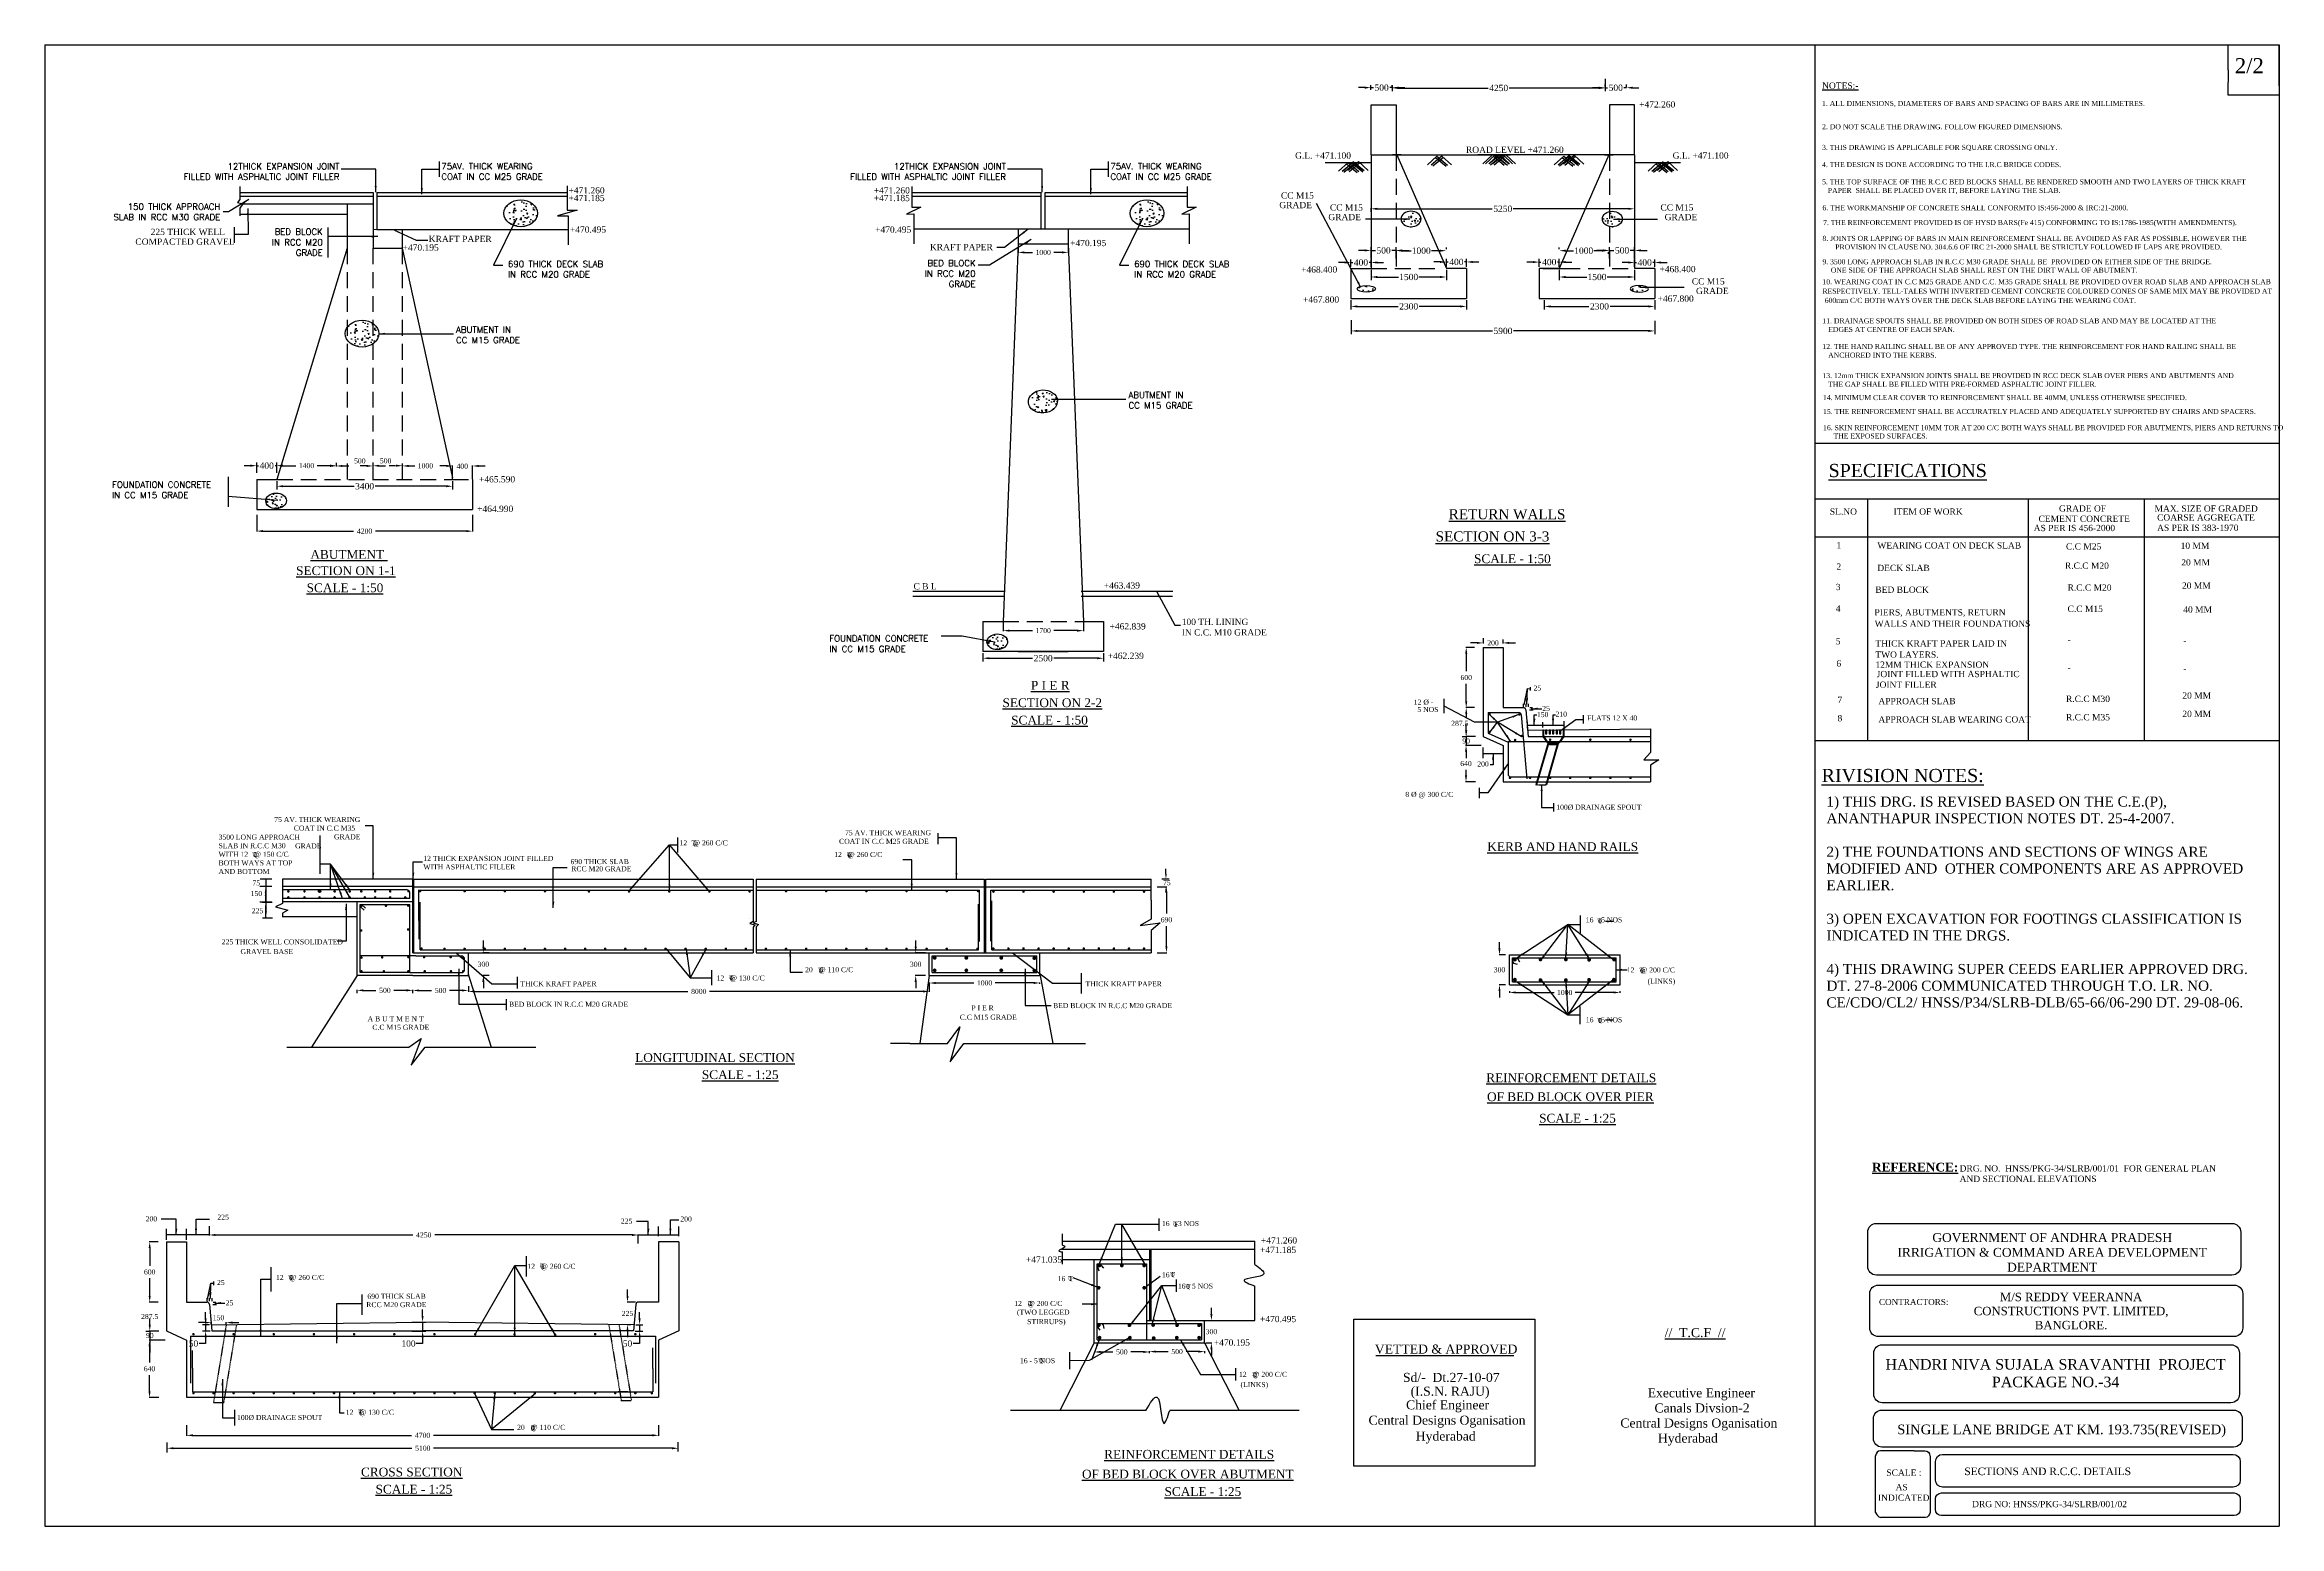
# Model space of a CAD drawing. Header units: millimetres. Extents: x 173 to 1182, y 179 to 1915.
# Drawn here: x 173 to 1063, y 179 to 769 of the extents above; entities that cross this region are included whole.
import ezdxf

# ---------------------------------------------------------------- set-up
doc = ezdxf.new("R2010")
doc.units = ezdxf.units.MM
doc.linetypes.add('DASHED', pattern=[0.75, 0.5, -0.25])
doc.linetypes.add('HIDDEN', pattern=[9.525, 6.35, -3.175])
doc.layers.add('SHEET', color=3, linetype='Continuous')
doc.styles.add('ROMANS', font='romans')
doc.styles.get("Standard").update_dxf_attribs({"font": 'times.ttf'})
doc.styles.add('TIMES NEW ROMAN', font='times.ttf')
doc.dimstyles.new('ISO-25', dxfattribs={"dimtxt": 2.5, "dimasz": 2.5, "dimexe": 1.25, "dimexo": 0.625, "dimtad": 0, "dimtih": 1, "dimtoh": 1, "dimlfac": 100, "dimtxsty": 'TIMES NEW ROMAN', "dimcen": 2.5, "dimadec": 0, "dimazin": 0, "dimtfac": 1, "dimtmove": 0, "dimatfit": 3, "dimfxl": 1, "dimarcsym": 0})
doc.dimstyles.get("Standard").update_dxf_attribs({"dimtxt": 2, "dimasz": 2.5, "dimexe": 0.18, "dimexo": 0.18, "dimgap": 1.5, "dimtad": 0, "dimtih": 1, "dimtoh": 1, "dimdec": 0, "dimlfac": 100, "dimzin": 0, "dimdsep": 46, "dimtxsty": 'ROMANS', "dimcen": 0.09, "dimadec": 0, "dimazin": 0, "dimtfac": 1, "dimtdec": 0, "dimtofl": 0, "dimtmove": 1, "dimatfit": 1, "dimfxl": 1, "dimtolj": 1, "dimtzin": 0, "dimarcsym": 0})
doc.dimstyles.new('STANDARD$0', dxfattribs={"dimscale": 88.888889, "dimtxt": 0.02, "dimasz": 0.02, "dimexe": 0.1, "dimexo": 0.1, "dimgap": 0.09, "dimtad": 2, "dimtih": 1, "dimtoh": 1, "dimdec": 0, "dimzin": 1, "dimdsep": 46, "dimtxsty": 'Standard', "dimcen": 0.09, "dimadec": 0, "dimazin": 0, "dimtfac": 1, "dimtdec": 4, "dimtofl": 0, "dimtmove": 0, "dimatfit": 3, "dimfxl": 1, "dimtolj": 1, "dimtzin": 1, "dimarcsym": 0})
doc.dimstyles.new('STANDARD$7', dxfattribs={"dimtxt": 2, "dimasz": 2, "dimexe": 1.25, "dimexo": 0.625, "dimtad": 1, "dimdec": 0, "dimlfac": 0.5, "dimdsep": 46, "dimtxsty": 'Standard', "dimcen": 2.5, "dimadec": 0, "dimazin": 0, "dimtfac": 1, "dimtdec": 0, "dimtmove": 0, "dimatfit": 3, "dimfxl": 1, "dimtolj": 1, "dimtzin": 0, "dimarcsym": 0})

# ---------------------------------------------------------------- blocks, each defined once
blk = doc.blocks.new('*D21')
at = {"color": 0, "linetype": 'ByBlock', "lineweight": -2, "transparency": 16777216}
for p, q in [((701.47, 703.62), (701.47, 702.1)), ((703.97, 703.35), (749.82, 703.35)), ((803.99, 703.35), (758.15, 703.35)), ((806.49, 703.62), (806.49, 702.1))]:
    blk.add_line(p, q, dxfattribs=at)
at = {"color": 0, "linetype": 'ByBlock', "transparency": 16777216}
for points in [[(703.97, 703.76), (703.97, 702.93), (701.47, 703.35)], [(803.99, 703.76), (803.99, 702.93), (806.49, 703.35)]]:
    blk.add_solid(points, dxfattribs=at)
at = {"layer": 'Defpoints', "color": 0, "linetype": 'ByBlock', "transparency": 16777216}
for p in [(701.47, 704.24), (701.47, 703.35), (806.49, 704.24)]:
    blk.add_point(p, dxfattribs=at)
at = {"color": 0, "linetype": 'ByBlock', "transparency": 16777216, "insert": (753.98, 703.35), "char_height": 2.5, "attachment_point": 5}
blk.add_mtext('5250', dxfattribs=at)
blk = doc.blocks.new('*D22')
at = {"color": 0, "linetype": 'ByBlock', "lineweight": -2, "transparency": 16777216}
for p, q in [((693.6, 659.06), (693.6, 653.45)), ((814.5, 658.7), (814.5, 653.45)), ((696.1, 654.7), (749.89, 654.7)), ((812, 654.7), (758.22, 654.7))]:
    blk.add_line(p, q, dxfattribs=at)
at = {"color": 0, "linetype": 'ByBlock', "transparency": 16777216}
for points in [[(696.1, 655.12), (696.1, 654.29), (693.6, 654.7)], [(812, 655.12), (812, 654.29), (814.5, 654.7)]]:
    blk.add_solid(points, dxfattribs=at)
at = {"layer": 'Defpoints', "color": 0, "linetype": 'ByBlock', "transparency": 16777216}
for p in [(693.6, 659.68), (814.5, 659.32), (693.6, 654.7)]:
    blk.add_point(p, dxfattribs=at)
at = {"color": 0, "linetype": 'ByBlock', "transparency": 16777216, "insert": (754.05, 654.7), "char_height": 2.5, "attachment_point": 5}
blk.add_mtext('5900', dxfattribs=at)
blk = doc.blocks.new('*D23')
at = {"color": 0, "linetype": 'ByBlock', "lineweight": -2, "transparency": 16777216}
for p, q in [((709.98, 752.5), (709.98, 750.21)), ((712.48, 751.46), (748.14, 751.46)), ((792.24, 751.46), (756.58, 751.46)), ((794.74, 755.1), (794.74, 750.21))]:
    blk.add_line(p, q, dxfattribs=at)
at = {"color": 0, "linetype": 'ByBlock', "transparency": 16777216}
for points in [[(712.48, 751.87), (712.48, 751.04), (709.98, 751.46)], [(792.24, 751.87), (792.24, 751.04), (794.74, 751.46)]]:
    blk.add_solid(points, dxfattribs=at)
at = {"layer": 'Defpoints', "color": 0, "linetype": 'ByBlock', "transparency": 16777216}
for p in [(709.98, 753.13), (709.98, 751.46), (794.74, 755.73)]:
    blk.add_point(p, dxfattribs=at)
at = {"color": 0, "linetype": 'ByBlock', "transparency": 16777216, "insert": (752.36, 751.46), "char_height": 2.5, "attachment_point": 5}
blk.add_mtext('4250', dxfattribs=at)
blk = doc.blocks.new('*D24')
at = {"color": 0, "linetype": 'ByBlock', "lineweight": -2, "transparency": 16777216}
for p, q in [((698.99, 751.61), (696.49, 751.61)), ((701.49, 750.73), (701.49, 752.61)), ((701.49, 751.61), (702.49, 751.61)), ((709.98, 751.61), (708.97, 751.61)), ((709.98, 751.52), (709.98, 752.61)), ((712.48, 751.61), (714.98, 751.61))]:
    blk.add_line(p, q, dxfattribs=at)
at = {"color": 0, "linetype": 'ByBlock', "transparency": 16777216}
for points in [[(698.99, 752.02), (698.99, 751.19), (701.49, 751.61)], [(712.48, 752.02), (712.48, 751.19), (709.98, 751.61)]]:
    blk.add_solid(points, dxfattribs=at)
at = {"layer": 'Defpoints', "color": 0, "linetype": 'ByBlock', "transparency": 16777216}
for p in [(701.49, 751.61), (701.49, 750.48), (709.98, 751.27)]:
    blk.add_point(p, dxfattribs=at)
at = {"color": 0, "linetype": 'ByBlock', "transparency": 16777216, "insert": (705.73, 751.61), "char_height": 2.5, "attachment_point": 5}
blk.add_mtext('500', dxfattribs=at)
blk = doc.blocks.new('*D25')
at = {"color": 0, "linetype": 'ByBlock', "lineweight": -2, "transparency": 16777216}
for p, q in [((792.24, 751.57), (789.74, 751.57)), ((794.74, 752.03), (794.74, 752.82)), ((794.74, 751.57), (795.74, 751.57)), ((803.23, 751.57), (802.22, 751.57)), ((803.23, 751.86), (803.23, 752.82)), ((805.73, 751.57), (808.23, 751.57))]:
    blk.add_line(p, q, dxfattribs=at)
at = {"color": 0, "linetype": 'ByBlock', "transparency": 16777216}
for points in [[(792.24, 751.99), (792.24, 751.16), (794.74, 751.57)], [(805.73, 751.99), (805.73, 751.16), (803.23, 751.57)]]:
    blk.add_solid(points, dxfattribs=at)
at = {"layer": 'Defpoints', "color": 0, "linetype": 'ByBlock', "transparency": 16777216}
for p in [(794.74, 751.57), (794.74, 751.4), (803.23, 751.24)]:
    blk.add_point(p, dxfattribs=at)
at = {"color": 0, "linetype": 'ByBlock', "transparency": 16777216, "insert": (798.98, 751.57), "char_height": 2.5, "attachment_point": 5}
blk.add_mtext('500', dxfattribs=at)
blk = doc.blocks.new('*D30')
at = {"color": 0, "lineweight": -2, "transparency": 16777216}
for p, q in [((591.27, 248.16), (591.27, 248.22)), ((593.77, 248.04), (598.68, 248.04)), ((610.77, 248.04), (605.86, 248.04)), ((613.27, 248.16), (613.27, 248.22))]:
    blk.add_line(p, q, dxfattribs=at)
at = {"color": 0, "transparency": 16777216}
for points in [[(593.77, 248.46), (593.77, 247.63), (591.27, 248.04)], [(610.77, 248.46), (610.77, 247.63), (613.27, 248.04)]]:
    blk.add_solid(points, dxfattribs=at)
at = {"layer": 'Defpoints', "color": 0, "transparency": 16777216}
for p in [(591.27, 248.04), (591.27, 247.98), (613.27, 247.98)]:
    blk.add_point(p, dxfattribs=at)
at = {"color": 0, "transparency": 16777216, "insert": (602.27, 248.04), "char_height": 2, "attachment_point": 5}
blk.add_mtext('\\A1;500', dxfattribs=at)
blk = doc.blocks.new('*D31')
at = {"color": 0, "lineweight": -2, "transparency": 16777216}
for p, q in [((525.6, 393.43), (525.6, 395.18)), ((528.1, 395), (543.37, 395)), ((567.1, 395), (551.83, 395)), ((569.6, 394.6), (569.6, 395.18))]:
    blk.add_line(p, q, dxfattribs=at)
at = {"color": 0, "transparency": 16777216}
for points in [[(528.1, 395.42), (528.1, 394.59), (525.6, 395)], [(567.1, 395.42), (567.1, 394.59), (569.6, 395)]]:
    blk.add_solid(points, dxfattribs=at)
at = {"layer": 'Defpoints', "color": 0, "transparency": 16777216}
for p in [(525.6, 395), (525.6, 393.25), (569.6, 394.42)]:
    blk.add_point(p, dxfattribs=at)
at = {"color": 0, "transparency": 16777216, "insert": (547.6, 395), "char_height": 2, "attachment_point": 5}
blk.add_mtext('\\A1;1000', dxfattribs=at)
blk = doc.blocks.new('*D32')
at = {"color": 0, "lineweight": -2, "transparency": 16777216}
for p, q in [((218.41, 291.89), (214.91, 291.89)), ((215.09, 289.39), (215.09, 282.41)), ((215.09, 270.39), (215.09, 277.38)), ((218.41, 267.89), (214.91, 267.89))]:
    blk.add_line(p, q, dxfattribs=at)
at = {"color": 0, "transparency": 16777216}
for points in [[(214.67, 289.39), (215.51, 289.39), (215.09, 291.89)], [(214.67, 270.39), (215.51, 270.39), (215.09, 267.89)]]:
    blk.add_solid(points, dxfattribs=at)
at = {"layer": 'Defpoints', "color": 0, "transparency": 16777216}
for p in [(215.09, 291.89), (218.59, 291.89), (218.59, 267.89)]:
    blk.add_point(p, dxfattribs=at)
at = {"color": 0, "transparency": 16777216, "insert": (215.09, 279.89), "char_height": 2, "attachment_point": 5}
blk.add_mtext('\\A1;600', dxfattribs=at)
blk = doc.blocks.new('*D33')
at = {"color": 0, "lineweight": -2, "transparency": 16777216}
for p, q in [((224.56, 209.69), (319.52, 209.69)), ((423.14, 209.69), (328.18, 209.69))]:
    blk.add_line(p, q, dxfattribs=at)
at = {"color": 0, "transparency": 16777216}
for points in [[(224.56, 210.1), (224.56, 209.27), (222.06, 209.69)], [(423.14, 210.1), (423.14, 209.27), (425.64, 209.69)]]:
    blk.add_solid(points, dxfattribs=at)
at = {"layer": 'Defpoints', "color": 0, "transparency": 16777216}
for p in [(222.06, 209.69), (425.64, 209.69), (425.64, 209.69)]:
    blk.add_point(p, dxfattribs=at)
at = {"color": 0, "transparency": 16777216, "insert": (323.85, 209.69), "char_height": 2, "attachment_point": 5}
blk.add_mtext('\\A1;5100', dxfattribs=at)
blk = doc.blocks.new('*D34')
at = {"color": 0, "lineweight": -2, "transparency": 16777216}
for p, q in [((229.77, 218.87), (229.77, 214.65)), ((232.27, 214.83), (319.4, 214.83)), ((415.27, 214.83), (328.15, 214.83)), ((417.77, 218.87), (417.77, 214.65))]:
    blk.add_line(p, q, dxfattribs=at)
at = {"color": 0, "transparency": 16777216}
for points in [[(232.27, 215.25), (232.27, 214.42), (229.77, 214.83)], [(415.27, 215.25), (415.27, 214.42), (417.77, 214.83)]]:
    blk.add_solid(points, dxfattribs=at)
at = {"layer": 'Defpoints', "color": 0, "transparency": 16777216}
for p in [(229.77, 219.05), (417.77, 219.05), (417.77, 214.83)]:
    blk.add_point(p, dxfattribs=at)
at = {"color": 0, "transparency": 16777216, "insert": (323.77, 214.83), "char_height": 2, "attachment_point": 5}
blk.add_mtext('\\A1;4700', dxfattribs=at)
blk = doc.blocks.new('*D35')
at = {"color": 0, "lineweight": -2, "transparency": 16777216}
for p, q in [((737.8, 493.17), (739.55, 493.17)), ((745.44, 489.57), (739.19, 489.57)), ((739.37, 495.67), (739.37, 498.17)), ((739.37, 493.17), (739.37, 489.57)), ((739.37, 487.07), (739.37, 484.57))]:
    blk.add_line(p, q, dxfattribs=at)
at = {"color": 0, "transparency": 16777216}
for points in [[(738.95, 495.67), (739.79, 495.67), (739.37, 493.17)], [(738.95, 487.07), (739.79, 487.07), (739.37, 489.57)]]:
    blk.add_solid(points, dxfattribs=at)
at = {"layer": 'Defpoints', "color": 0, "transparency": 16777216}
for p in [(737.62, 493.17), (739.37, 489.57), (745.62, 489.57)]:
    blk.add_point(p, dxfattribs=at)
at = {"color": 0, "transparency": 16777216, "insert": (739.37, 491.37), "char_height": 2, "attachment_point": 5}
blk.add_mtext('\\A1;90', dxfattribs=at)
blk = doc.blocks.new('*D36')
at = {"color": 0, "lineweight": -2, "transparency": 16777216}
for p, q in [((743.08, 489.57), (739.17, 489.57)), ((739.35, 487.07), (739.35, 484.89)), ((743.08, 475.17), (739.17, 475.17)), ((739.35, 477.67), (739.35, 479.85))]:
    blk.add_line(p, q, dxfattribs=at)
at = {"color": 0, "transparency": 16777216}
for points in [[(738.93, 487.07), (739.76, 487.07), (739.35, 489.57)], [(738.93, 477.67), (739.76, 477.67), (739.35, 475.17)]]:
    blk.add_solid(points, dxfattribs=at)
at = {"layer": 'Defpoints', "color": 0, "transparency": 16777216}
for p in [(743.26, 489.57), (739.35, 475.17), (743.26, 475.17)]:
    blk.add_point(p, dxfattribs=at)
at = {"color": 0, "transparency": 16777216, "insert": (739.35, 482.37), "char_height": 2, "attachment_point": 5}
blk.add_mtext('\\A1;640', dxfattribs=at)
blk = doc.blocks.new('*D37')
at = {"color": 0, "lineweight": -2, "transparency": 16777216}
for p, q in [((218.75, 252.79), (214.84, 252.79)), ((215.02, 250.29), (215.02, 243.87)), ((215.02, 232.41), (215.02, 238.83)), ((218.75, 229.91), (214.84, 229.91))]:
    blk.add_line(p, q, dxfattribs=at)
at = {"color": 0, "transparency": 16777216}
for points in [[(214.6, 250.29), (215.43, 250.29), (215.02, 252.79)], [(214.6, 232.41), (215.43, 232.41), (215.02, 229.91)]]:
    blk.add_solid(points, dxfattribs=at)
at = {"layer": 'Defpoints', "color": 0, "transparency": 16777216}
for p in [(218.93, 252.79), (215.02, 229.91), (218.93, 229.91)]:
    blk.add_point(p, dxfattribs=at)
at = {"color": 0, "transparency": 16777216, "insert": (215.02, 241.35), "char_height": 2, "attachment_point": 5}
blk.add_mtext('\\A1;640', dxfattribs=at)
blk = doc.blocks.new('*D38')
at = {"color": 0, "lineweight": -2, "transparency": 16777216}
for p, q in [((218.41, 267.89), (214.91, 267.89)), ((215.09, 270.39), (215.09, 272.89)), ((218.77, 256.39), (214.91, 256.39)), ((215.09, 253.89), (215.09, 251.39))]:
    blk.add_line(p, q, dxfattribs=at)
at = {"color": 0, "transparency": 16777216}
for points in [[(214.67, 270.39), (215.51, 270.39), (215.09, 267.89)], [(214.67, 253.89), (215.51, 253.89), (215.09, 256.39)]]:
    blk.add_solid(points, dxfattribs=at)
at = {"layer": 'Defpoints', "color": 0, "transparency": 16777216}
for p in [(218.59, 267.89), (215.09, 256.39), (218.95, 256.39)]:
    blk.add_point(p, dxfattribs=at)
at = {"color": 0, "transparency": 16777216, "insert": (215.09, 262.14), "char_height": 2, "attachment_point": 5}
blk.add_mtext('\\A1;287.5', dxfattribs=at)
blk = doc.blocks.new('*D39')
at = {"color": 0, "lineweight": -2, "transparency": 16777216}
for p, q in [((743.67, 530.45), (741.17, 530.45)), ((746.17, 532.32), (746.17, 530.27)), ((754.02, 531.81), (754.02, 530.27)), ((756.52, 530.45), (759.02, 530.45))]:
    blk.add_line(p, q, dxfattribs=at)
at = {"color": 0, "transparency": 16777216}
for points in [[(743.67, 530.87), (743.67, 530.04), (746.17, 530.45)], [(756.52, 530.87), (756.52, 530.04), (754.02, 530.45)]]:
    blk.add_solid(points, dxfattribs=at)
at = {"layer": 'Defpoints', "color": 0, "transparency": 16777216}
for p in [(746.17, 532.5), (754.02, 531.99), (754.02, 530.45)]:
    blk.add_point(p, dxfattribs=at)
at = {"color": 0, "transparency": 16777216, "insert": (750.1, 530.45), "char_height": 2, "attachment_point": 5}
blk.add_mtext('\\A1;200', dxfattribs=at)
blk = doc.blocks.new('*D40')
at = {"color": 0, "lineweight": -2, "transparency": 16777216}
for p, q in [((742.75, 528.67), (739.25, 528.67)), ((739.43, 526.17), (739.43, 519.19)), ((739.43, 507.17), (739.43, 514.15)), ((742.75, 504.67), (739.25, 504.67))]:
    blk.add_line(p, q, dxfattribs=at)
at = {"color": 0, "transparency": 16777216}
for points in [[(739.01, 526.17), (739.85, 526.17), (739.43, 528.67)], [(739.01, 507.17), (739.85, 507.17), (739.43, 504.67)]]:
    blk.add_solid(points, dxfattribs=at)
at = {"layer": 'Defpoints', "color": 0, "transparency": 16777216}
for p in [(739.43, 528.67), (742.93, 528.67), (742.93, 504.67)]:
    blk.add_point(p, dxfattribs=at)
at = {"color": 0, "transparency": 16777216, "insert": (739.43, 516.67), "char_height": 2, "attachment_point": 5}
blk.add_mtext('\\A1;600', dxfattribs=at)
blk = doc.blocks.new('*D41')
at = {"color": 0, "lineweight": -2, "transparency": 16777216}
for p, q in [((742.75, 504.67), (739.25, 504.67)), ((739.43, 502.17), (739.43, 500.94)), ((743.11, 493.17), (739.25, 493.17)), ((739.43, 495.67), (739.43, 495.9))]:
    blk.add_line(p, q, dxfattribs=at)
at = {"color": 0, "transparency": 16777216}
for points in [[(739.01, 502.17), (739.85, 502.17), (739.43, 504.67)], [(739.01, 495.67), (739.85, 495.67), (739.43, 493.17)]]:
    blk.add_solid(points, dxfattribs=at)
at = {"layer": 'Defpoints', "color": 0, "transparency": 16777216}
for p in [(742.93, 504.67), (739.43, 493.17), (743.29, 493.17)]:
    blk.add_point(p, dxfattribs=at)
at = {"color": 0, "transparency": 16777216, "insert": (736.88, 498.42), "char_height": 2, "attachment_point": 5}
blk.add_mtext('\\A1;287.5', dxfattribs=at)
blk = doc.blocks.new('*D42')
at = {"color": 0, "lineweight": -2, "transparency": 16777216}
for p, q in [((237.06, 259.75), (234.56, 259.75)), ((239.56, 259.07), (239.56, 259.93)), ((245.57, 259.15), (245.57, 259.93)), ((248.07, 259.75), (250.57, 259.75))]:
    blk.add_line(p, q, dxfattribs=at)
at = {"color": 0, "transparency": 16777216}
for points in [[(237.06, 260.16), (237.06, 259.33), (239.56, 259.75)], [(248.07, 260.16), (248.07, 259.33), (245.57, 259.75)]]:
    blk.add_solid(points, dxfattribs=at)
at = {"layer": 'Defpoints', "color": 0, "transparency": 16777216}
for p in [(239.56, 259.75), (239.56, 258.89), (245.57, 258.97)]:
    blk.add_point(p, dxfattribs=at)
at = {"color": 0, "transparency": 16777216, "insert": (242.51, 261.67), "char_height": 2, "attachment_point": 5}
blk.add_mtext('\\A1;150', dxfattribs=at)
blk = doc.blocks.new('*D43')
at = {"color": 0, "lineweight": -2, "transparency": 16777216}
for p, q in [((215.12, 258.89), (215.12, 261.39)), ((213.55, 256.39), (215.3, 256.39)), ((221.19, 252.79), (214.94, 252.79)), ((215.12, 256.39), (215.12, 252.79)), ((215.12, 250.29), (215.12, 247.79))]:
    blk.add_line(p, q, dxfattribs=at)
at = {"color": 0, "transparency": 16777216}
for points in [[(214.7, 258.89), (215.54, 258.89), (215.12, 256.39)], [(214.7, 250.29), (215.54, 250.29), (215.12, 252.79)]]:
    blk.add_solid(points, dxfattribs=at)
at = {"layer": 'Defpoints', "color": 0, "transparency": 16777216}
for p in [(213.37, 256.39), (215.12, 252.79), (221.37, 252.79)]:
    blk.add_point(p, dxfattribs=at)
at = {"color": 0, "transparency": 16777216, "insert": (215.12, 254.59), "char_height": 2, "attachment_point": 5}
blk.add_mtext('\\A1;90', dxfattribs=at)
blk = doc.blocks.new('*D44')
at = {"color": 0, "lineweight": -2, "transparency": 16777216}
for p, q in [((756.67, 391.78), (756.67, 391.04)), ((800.61, 391.78), (800.61, 391.04)), ((759.17, 391.22), (774.41, 391.22)), ((798.11, 391.22), (782.87, 391.22))]:
    blk.add_line(p, q, dxfattribs=at)
at = {"color": 0, "transparency": 16777216}
for points in [[(759.17, 391.64), (759.17, 390.8), (756.67, 391.22)], [(798.11, 391.64), (798.11, 390.8), (800.61, 391.22)]]:
    blk.add_solid(points, dxfattribs=at)
at = {"layer": 'Defpoints', "color": 0, "transparency": 16777216}
for p in [(756.67, 391.96), (800.61, 391.96), (756.67, 391.22)]:
    blk.add_point(p, dxfattribs=at)
at = {"color": 0, "transparency": 16777216, "insert": (778.64, 391.22), "char_height": 2, "attachment_point": 5}
blk.add_mtext('\\A1;1000', dxfattribs=at)
blk = doc.blocks.new('*D45')
at = {"color": 0, "lineweight": -2, "transparency": 16777216}
for p, q in [((752.67, 408.75), (752.67, 411.25)), ((755.11, 406.25), (752.49, 406.25)), ((755.11, 394.25), (752.49, 394.25)), ((752.67, 391.75), (752.67, 389.25))]:
    blk.add_line(p, q, dxfattribs=at)
at = {"color": 0, "transparency": 16777216}
for points in [[(752.25, 408.75), (753.09, 408.75), (752.67, 406.25)], [(752.25, 391.75), (753.09, 391.75), (752.67, 394.25)]]:
    blk.add_solid(points, dxfattribs=at)
at = {"layer": 'Defpoints', "color": 0, "transparency": 16777216}
for p in [(752.67, 406.25), (755.29, 406.25), (755.29, 394.25)]:
    blk.add_point(p, dxfattribs=at)
at = {"color": 0, "transparency": 16777216, "insert": (752.67, 400.25), "char_height": 2, "attachment_point": 5}
blk.add_mtext('\\A1;300', dxfattribs=at)
blk = doc.blocks.new('*D46')
at = {"color": 0, "lineweight": -2, "transparency": 16777216}
for p, q in [((408.6, 267.89), (405.2, 267.89)), ((405.38, 270.39), (405.38, 272.89)), ((406.68, 258.89), (405.2, 258.89)), ((405.38, 256.39), (405.38, 253.89))]:
    blk.add_line(p, q, dxfattribs=at)
at = {"color": 0, "transparency": 16777216}
for points in [[(404.97, 270.39), (405.8, 270.39), (405.38, 267.89)], [(404.97, 256.39), (405.8, 256.39), (405.38, 258.89)]]:
    blk.add_solid(points, dxfattribs=at)
at = {"layer": 'Defpoints', "color": 0, "transparency": 16777216}
for p in [(408.78, 267.89), (405.38, 258.89), (406.86, 258.89)]:
    blk.add_point(p, dxfattribs=at)
at = {"color": 0, "transparency": 16777216, "insert": (405.38, 263.39), "char_height": 2, "attachment_point": 5}
blk.add_mtext('\\A1;225', dxfattribs=at)
blk = doc.blocks.new('*D47')
at = {"color": 0, "lineweight": -2, "transparency": 16777216}
for p, q in [((342, 392.87), (342, 391.46)), ((344.5, 391.64), (429.47, 391.64)), ((523.07, 391.64), (438.09, 391.64)), ((525.57, 393.68), (525.57, 391.46))]:
    blk.add_line(p, q, dxfattribs=at)
at = {"color": 0, "transparency": 16777216}
for points in [[(344.5, 392.06), (344.5, 391.22), (342, 391.64)], [(523.07, 392.06), (523.07, 391.22), (525.57, 391.64)]]:
    blk.add_solid(points, dxfattribs=at)
at = {"layer": 'Defpoints', "color": 0, "transparency": 16777216}
for p in [(342, 393.05), (525.57, 393.86), (525.57, 391.64)]:
    blk.add_point(p, dxfattribs=at)
at = {"color": 0, "transparency": 16777216, "insert": (433.78, 391.64), "char_height": 2, "attachment_point": 5}
blk.add_mtext('\\A1;8000', dxfattribs=at)
blk = doc.blocks.new('*D48')
at = {"color": 0, "lineweight": -2, "transparency": 16777216}
for p, q in [((238.77, 298.12), (238.77, 294.45)), ((241.27, 294.63), (319.86, 294.63)), ((407.19, 294.63), (328.61, 294.63)), ((409.69, 291.19), (409.69, 294.81))]:
    blk.add_line(p, q, dxfattribs=at)
at = {"color": 0, "transparency": 16777216}
for points in [[(241.27, 295.05), (241.27, 294.22), (238.77, 294.63)], [(407.19, 295.05), (407.19, 294.22), (409.69, 294.63)]]:
    blk.add_solid(points, dxfattribs=at)
at = {"layer": 'Defpoints', "color": 0, "transparency": 16777216}
for p in [(238.77, 298.3), (409.69, 294.63), (409.69, 291.01)]:
    blk.add_point(p, dxfattribs=at)
at = {"color": 0, "transparency": 16777216, "insert": (324.23, 294.63), "char_height": 2, "attachment_point": 5}
blk.add_mtext('\\A1;4250', dxfattribs=at)
blk = doc.blocks.new('*D49')
at = {"color": 0, "lineweight": -2, "transparency": 16777216}
for p, q in [((347.98, 409.46), (347.98, 411.96)), ((350.27, 406.96), (347.8, 406.96)), ((350.27, 397.96), (347.8, 397.96)), ((347.98, 395.46), (347.98, 392.96))]:
    blk.add_line(p, q, dxfattribs=at)
at = {"color": 0, "transparency": 16777216}
for points in [[(347.56, 409.46), (348.39, 409.46), (347.98, 406.96)], [(347.56, 395.46), (348.39, 395.46), (347.98, 397.96)]]:
    blk.add_solid(points, dxfattribs=at)
at = {"layer": 'Defpoints', "color": 0, "transparency": 16777216}
for p in [(347.98, 406.96), (350.45, 406.96), (350.45, 397.96)]:
    blk.add_point(p, dxfattribs=at)
at = {"color": 0, "transparency": 16777216, "insert": (347.98, 402.46), "char_height": 2, "attachment_point": 5}
blk.add_mtext('\\A1;300', dxfattribs=at)
blk = doc.blocks.new('*D50')
at = {"color": 0, "lineweight": -2, "transparency": 16777216}
for p, q in [((297.7, 390.95), (297.7, 392.24)), ((300.2, 392.06), (305.18, 392.06)), ((317.34, 392.06), (312.36, 392.06)), ((319.84, 390.95), (319.84, 392.24))]:
    blk.add_line(p, q, dxfattribs=at)
at = {"color": 0, "transparency": 16777216}
for points in [[(300.2, 392.48), (300.2, 391.64), (297.7, 392.06)], [(317.34, 392.48), (317.34, 391.64), (319.84, 392.06)]]:
    blk.add_solid(points, dxfattribs=at)
at = {"layer": 'Defpoints', "color": 0, "transparency": 16777216}
for p in [(297.7, 392.06), (297.7, 390.77), (319.84, 390.77)]:
    blk.add_point(p, dxfattribs=at)
at = {"color": 0, "transparency": 16777216, "insert": (308.77, 392.06), "char_height": 2, "attachment_point": 5}
blk.add_mtext('\\A1;500', dxfattribs=at)
blk = doc.blocks.new('*D51')
at = {"color": 0, "lineweight": -2, "transparency": 16777216}
for p, q in [((319.84, 391.9), (319.84, 391.84)), ((322.34, 392.02), (327.33, 392.02)), ((339.5, 392.02), (334.51, 392.02)), ((342, 393.79), (342, 391.84))]:
    blk.add_line(p, q, dxfattribs=at)
at = {"color": 0, "transparency": 16777216}
for points in [[(322.34, 392.44), (322.34, 391.61), (319.84, 392.02)], [(339.5, 392.44), (339.5, 391.61), (342, 392.02)]]:
    blk.add_solid(points, dxfattribs=at)
at = {"layer": 'Defpoints', "color": 0, "transparency": 16777216}
for p in [(319.84, 392.08), (342, 393.97), (342, 392.02)]:
    blk.add_point(p, dxfattribs=at)
at = {"color": 0, "transparency": 16777216, "insert": (330.92, 392.02), "char_height": 2, "attachment_point": 5}
blk.add_mtext('\\A1;500', dxfattribs=at)
blk = doc.blocks.new('*D26')
at = {"color": 0, "lineweight": -2, "transparency": 16777216}
for p, q in [((520.16, 409.46), (520.16, 411.96)), ((524.09, 406.96), (519.98, 406.96)), ((524.09, 397.96), (519.98, 397.96)), ((520.16, 395.46), (520.16, 392.96))]:
    blk.add_line(p, q, dxfattribs=at)
at = {"color": 0, "transparency": 16777216}
for points in [[(519.75, 409.46), (520.58, 409.46), (520.16, 406.96)], [(519.75, 395.46), (520.58, 395.46), (520.16, 397.96)]]:
    blk.add_solid(points, dxfattribs=at)
at = {"layer": 'Defpoints', "color": 0, "transparency": 16777216}
for p in [(524.27, 406.96), (520.16, 397.96), (524.27, 397.96)]:
    blk.add_point(p, dxfattribs=at)
at = {"color": 0, "transparency": 16777216, "insert": (520.16, 402.46), "char_height": 2, "attachment_point": 5}
blk.add_mtext('\\A1;300', dxfattribs=at)
blk = doc.blocks.new('*D27')
at = {"color": 0, "lineweight": -2, "transparency": 16777216}
for p, q in [((613.27, 247.53), (613.27, 248.36)), ((615.77, 248.18), (620.68, 248.18)), ((632.77, 248.18), (627.86, 248.18)), ((635.27, 247.53), (635.27, 248.36))]:
    blk.add_line(p, q, dxfattribs=at)
at = {"color": 0, "transparency": 16777216}
for points in [[(615.77, 248.6), (615.77, 247.77), (613.27, 248.18)], [(632.77, 248.6), (632.77, 247.77), (635.27, 248.18)]]:
    blk.add_solid(points, dxfattribs=at)
at = {"layer": 'Defpoints', "color": 0, "transparency": 16777216}
for p in [(613.27, 248.18), (613.27, 247.35), (635.27, 247.35)]:
    blk.add_point(p, dxfattribs=at)
at = {"color": 0, "transparency": 16777216, "insert": (624.27, 248.18), "char_height": 2, "attachment_point": 5}
blk.add_mtext('\\A1;500', dxfattribs=at)
blk = doc.blocks.new('*D28')
at = {"color": 0, "lineweight": -2, "transparency": 16777216}
for p, q in [((635.74, 260.62), (638.12, 260.62)), ((637.94, 263.12), (637.94, 265.62)), ((635.74, 251.62), (638.12, 251.62)), ((637.94, 249.12), (637.94, 246.62))]:
    blk.add_line(p, q, dxfattribs=at)
at = {"color": 0, "transparency": 16777216}
for points in [[(637.52, 263.12), (638.36, 263.12), (637.94, 260.62)], [(637.52, 249.12), (638.36, 249.12), (637.94, 251.62)]]:
    blk.add_solid(points, dxfattribs=at)
at = {"layer": 'Defpoints', "color": 0, "transparency": 16777216}
for p in [(635.56, 260.62), (637.94, 260.62), (635.56, 251.62)]:
    blk.add_point(p, dxfattribs=at)
at = {"color": 0, "transparency": 16777216, "insert": (637.94, 256.12), "char_height": 2, "attachment_point": 5}
blk.add_mtext('\\A1;300', dxfattribs=at)
blk = doc.blocks.new('*D29')
at = {"color": 0, "lineweight": -2, "transparency": 16777216}
for p, q in [((616.39, 433.31), (620.2, 433.31)), ((620.02, 430.81), (620.02, 422.71)), ((620.02, 409.57), (620.02, 417.67)), ((616.39, 407.07), (620.2, 407.07))]:
    blk.add_line(p, q, dxfattribs=at)
at = {"color": 0, "transparency": 16777216}
for points in [[(619.61, 430.81), (620.44, 430.81), (620.02, 433.31)], [(619.61, 409.57), (620.44, 409.57), (620.02, 407.07)]]:
    blk.add_solid(points, dxfattribs=at)
at = {"layer": 'Defpoints', "color": 0, "transparency": 16777216}
for p in [(616.21, 433.31), (616.21, 407.07), (620.02, 407.07)]:
    blk.add_point(p, dxfattribs=at)
at = {"color": 0, "transparency": 16777216, "insert": (620.02, 420.19), "char_height": 2, "attachment_point": 5}
blk.add_mtext('\\A1;690', dxfattribs=at)
blk = doc.blocks.new('*D53')
at = {"color": 0, "lineweight": -2, "transparency": 16777216}
for p, q in [((265.69, 599.79), (265.69, 601.22)), ((268.19, 601.04), (273.3, 601.04)), ((286.87, 601.04), (281.75, 601.04)), ((289.37, 602.23), (289.37, 600.86))]:
    blk.add_line(p, q, dxfattribs=at)
at = {"color": 0, "transparency": 16777216}
for points in [[(268.19, 601.46), (268.19, 600.62), (265.69, 601.04)], [(286.87, 601.46), (286.87, 600.62), (289.37, 601.04)]]:
    blk.add_solid(points, dxfattribs=at)
at = {"layer": 'Defpoints', "color": 0, "transparency": 16777216}
for p in [(265.69, 599.61), (289.37, 602.41), (289.37, 601.04)]:
    blk.add_point(p, dxfattribs=at)
at = {"color": 0, "transparency": 16777216, "insert": (277.53, 601.04), "char_height": 2, "attachment_point": 5}
blk.add_mtext('\\A1;1400', dxfattribs=at)
blk = doc.blocks.new('*D54')
at = {"color": 0, "lineweight": -2, "transparency": 16777216}
for p, q in [((333.17, 600.93), (330.67, 600.93)), ((335.67, 595.73), (335.67, 601.11)), ((343.66, 595.73), (343.66, 601.11)), ((346.16, 600.93), (348.66, 600.93))]:
    blk.add_line(p, q, dxfattribs=at)
at = {"color": 0, "transparency": 16777216}
for points in [[(333.17, 601.34), (333.17, 600.51), (335.67, 600.93)], [(346.16, 601.34), (346.16, 600.51), (343.66, 600.93)]]:
    blk.add_solid(points, dxfattribs=at)
at = {"layer": 'Defpoints', "color": 0, "transparency": 16777216}
for p in [(343.66, 600.93), (335.67, 595.55), (343.66, 595.55)]:
    blk.add_point(p, dxfattribs=at)
at = {"color": 0, "transparency": 16777216, "insert": (339.57, 600.83), "char_height": 2, "attachment_point": 5}
blk.add_mtext('\\A1;400', dxfattribs=at)
blk = doc.blocks.new('*D55')
at = {"color": 0, "lineweight": -2, "transparency": 16777216}
for p, q in [((257.69, 581.46), (257.69, 574.79)), ((343.67, 581.46), (343.67, 574.79)), ((260.19, 574.97), (296.3, 574.97)), ((341.17, 574.97), (305.06, 574.97))]:
    blk.add_line(p, q, dxfattribs=at)
at = {"color": 0, "transparency": 16777216}
for points in [[(260.19, 575.39), (260.19, 574.56), (257.69, 574.97)], [(341.17, 575.39), (341.17, 574.56), (343.67, 574.97)]]:
    blk.add_solid(points, dxfattribs=at)
at = {"layer": 'Defpoints', "color": 0, "transparency": 16777216}
for p in [(257.69, 581.64), (343.67, 581.64), (343.67, 574.97)]:
    blk.add_point(p, dxfattribs=at)
at = {"color": 0, "transparency": 16777216, "insert": (300.68, 574.97), "char_height": 2, "attachment_point": 5}
blk.add_mtext('\\A1;4200', dxfattribs=at)
blk = doc.blocks.new('*D56')
at = {"color": 0, "lineweight": -2, "transparency": 16777216}
for p, q in [((560.94, 695.11), (560.94, 685.8)), ((580.94, 695.11), (580.94, 685.8)), ((563.44, 685.98), (566.71, 685.98)), ((578.44, 685.98), (575.17, 685.98))]:
    blk.add_line(p, q, dxfattribs=at)
at = {"color": 0, "transparency": 16777216}
for points in [[(563.44, 686.4), (563.44, 685.56), (560.94, 685.98)], [(578.44, 686.4), (578.44, 685.56), (580.94, 685.98)]]:
    blk.add_solid(points, dxfattribs=at)
at = {"layer": 'Defpoints', "color": 0, "transparency": 16777216}
for p in [(560.94, 695.29), (580.94, 695.29), (580.94, 685.98)]:
    blk.add_point(p, dxfattribs=at)
at = {"color": 0, "transparency": 16777216, "insert": (570.94, 685.98), "char_height": 2, "attachment_point": 5}
blk.add_mtext('\\A1;1000', dxfattribs=at)
blk = doc.blocks.new('*D57')
at = {"color": 0, "lineweight": -2, "transparency": 16777216}
for p, q in [((554.94, 538.82), (554.94, 535.16)), ((557.44, 535.34), (566.71, 535.34)), ((584.44, 535.34), (575.17, 535.34)), ((586.94, 538.82), (586.94, 535.16))]:
    blk.add_line(p, q, dxfattribs=at)
at = {"color": 0, "transparency": 16777216}
for points in [[(557.44, 535.75), (557.44, 534.92), (554.94, 535.34)], [(584.44, 535.75), (584.44, 534.92), (586.94, 535.34)]]:
    blk.add_solid(points, dxfattribs=at)
at = {"layer": 'Defpoints', "color": 0, "transparency": 16777216}
for p in [(554.94, 539), (586.94, 539), (586.94, 535.34)]:
    blk.add_point(p, dxfattribs=at)
at = {"color": 0, "transparency": 16777216, "insert": (570.94, 535.34), "char_height": 2, "attachment_point": 5}
blk.add_mtext('\\A1;1700', dxfattribs=at)
blk = doc.blocks.new('*D58')
at = {"color": 0, "lineweight": -2, "transparency": 16777216}
for p, q in [((699.01, 686.77), (696.51, 686.77)), ((701.51, 683.5), (701.51, 688.02)), ((701.51, 686.77), (703.27, 686.77)), ((711.51, 686.77), (709.74, 686.77)), ((711.51, 683.5), (711.51, 688.02)), ((714.01, 686.77), (716.51, 686.77))]:
    blk.add_line(p, q, dxfattribs=at)
at = {"color": 0, "transparency": 16777216}
for points in [[(699.01, 687.19), (699.01, 686.35), (701.51, 686.77)], [(714.01, 687.19), (714.01, 686.35), (711.51, 686.77)]]:
    blk.add_solid(points, dxfattribs=at)
at = {"layer": 'Defpoints', "color": 0, "transparency": 16777216}
for p in [(711.51, 686.77), (701.51, 682.88), (711.51, 682.88)]:
    blk.add_point(p, dxfattribs=at)
at = {"color": 0, "transparency": 16777216, "insert": (706.51, 686.77), "char_height": 2.5, "attachment_point": 5}
blk.add_mtext('500', dxfattribs=at)
blk = doc.blocks.new('*D59')
at = {"color": 0, "lineweight": -2, "transparency": 16777216}
for p, q in [((546.94, 526.38), (546.94, 523.09)), ((594.94, 526.38), (594.94, 523.09)), ((549.44, 524.34), (566.73, 524.34)), ((592.44, 524.34), (575.15, 524.34))]:
    blk.add_line(p, q, dxfattribs=at)
at = {"color": 0, "transparency": 16777216}
for points in [[(549.44, 524.76), (549.44, 523.93), (546.94, 524.34)], [(592.44, 524.76), (592.44, 523.93), (594.94, 524.34)]]:
    blk.add_solid(points, dxfattribs=at)
at = {"layer": 'Defpoints', "color": 0, "transparency": 16777216}
for p in [(546.94, 527), (594.94, 527), (594.94, 524.34)]:
    blk.add_point(p, dxfattribs=at)
at = {"color": 0, "transparency": 16777216, "insert": (570.94, 524.34), "char_height": 2.5, "attachment_point": 5}
blk.add_mtext('2500', dxfattribs=at)
blk = doc.blocks.new('*D60')
at = {"color": 0, "lineweight": -2, "transparency": 16777216}
for p, q in [((255.19, 601.04), (252.69, 601.04)), ((257.69, 598.18), (257.69, 602.29)), ((257.69, 601.04), (258.39, 601.04)), ((265.69, 601.04), (264.99, 601.04)), ((265.69, 598.18), (265.69, 602.29)), ((268.19, 601.04), (270.69, 601.04))]:
    blk.add_line(p, q, dxfattribs=at)
at = {"color": 0, "transparency": 16777216}
for points in [[(255.19, 601.46), (255.19, 600.62), (257.69, 601.04)], [(268.19, 601.46), (268.19, 600.62), (265.69, 601.04)]]:
    blk.add_solid(points, dxfattribs=at)
at = {"layer": 'Defpoints', "color": 0, "transparency": 16777216}
for p in [(257.69, 597.55), (265.69, 601.04), (265.69, 597.55)]:
    blk.add_point(p, dxfattribs=at)
at = {"color": 0, "transparency": 16777216, "insert": (261.69, 601.04), "char_height": 2.5, "attachment_point": 5}
blk.add_mtext('400', dxfattribs=at)
blk = doc.blocks.new('*D61')
at = {"color": 0, "lineweight": -2, "transparency": 16777216}
for p, q in [((265.69, 594.93), (265.69, 591.6)), ((268.19, 592.85), (296.5, 592.85)), ((333.17, 592.85), (304.85, 592.85)), ((335.67, 594.93), (335.67, 591.6))]:
    blk.add_line(p, q, dxfattribs=at)
at = {"color": 0, "transparency": 16777216}
for points in [[(268.19, 593.27), (268.19, 592.43), (265.69, 592.85)], [(333.17, 593.27), (333.17, 592.43), (335.67, 592.85)]]:
    blk.add_solid(points, dxfattribs=at)
at = {"layer": 'Defpoints', "color": 0, "transparency": 16777216}
for p in [(265.69, 595.55), (335.67, 595.55), (335.67, 592.85)]:
    blk.add_point(p, dxfattribs=at)
at = {"color": 0, "transparency": 16777216, "insert": (300.68, 592.85), "char_height": 2.5, "attachment_point": 5}
blk.add_mtext('3400', dxfattribs=at)
blk = doc.blocks.new('*D62')
at = {"color": 0, "lineweight": -2, "transparency": 16777216}
for p, q in [((691.01, 681.96), (688.51, 681.96)), ((693.51, 680.23), (693.51, 683.21)), ((693.51, 681.96), (694.21, 681.96)), ((701.51, 681.96), (700.8, 681.96)), ((701.51, 680.23), (701.51, 683.21)), ((704.01, 681.96), (706.51, 681.96))]:
    blk.add_line(p, q, dxfattribs=at)
at = {"color": 0, "transparency": 16777216}
for points in [[(691.01, 682.38), (691.01, 681.55), (693.51, 681.96)], [(704.01, 682.38), (704.01, 681.55), (701.51, 681.96)]]:
    blk.add_solid(points, dxfattribs=at)
at = {"layer": 'Defpoints', "color": 0, "transparency": 16777216}
for p in [(693.51, 679.61), (701.51, 681.96), (701.51, 679.61)]:
    blk.add_point(p, dxfattribs=at)
at = {"color": 0, "transparency": 16777216, "insert": (697.51, 681.96), "char_height": 2.5, "attachment_point": 5}
blk.add_mtext('400', dxfattribs=at)
blk = doc.blocks.new('*D64')
at = {"color": 0, "lineweight": -2, "transparency": 16777216}
for p, q in [((794, 686.77), (791.5, 686.77)), ((796.5, 683.5), (796.5, 688.02)), ((796.5, 686.77), (798.26, 686.77)), ((806.5, 686.77), (804.74, 686.77)), ((806.5, 683.5), (806.5, 688.02)), ((809, 686.77), (811.5, 686.77))]:
    blk.add_line(p, q, dxfattribs=at)
at = {"color": 0, "transparency": 16777216}
for points in [[(794, 687.19), (794, 686.35), (796.5, 686.77)], [(809, 687.19), (809, 686.35), (806.5, 686.77)]]:
    blk.add_solid(points, dxfattribs=at)
at = {"layer": 'Defpoints', "color": 0, "transparency": 16777216}
for p in [(796.5, 686.77), (796.5, 682.88), (806.5, 682.88)]:
    blk.add_point(p, dxfattribs=at)
at = {"color": 0, "transparency": 16777216, "insert": (801.5, 686.77), "char_height": 2.5, "attachment_point": 5}
blk.add_mtext('500', dxfattribs=at)
blk = doc.blocks.new('*D63')
at = {"color": 0, "lineweight": -2, "transparency": 16777216}
for p, q in [((804, 681.96), (801.5, 681.96)), ((806.5, 680.23), (806.5, 683.21)), ((806.5, 681.96), (807.2, 681.96)), ((814.5, 681.96), (813.8, 681.96)), ((814.5, 680.23), (814.5, 683.21)), ((817, 681.96), (819.5, 681.96))]:
    blk.add_line(p, q, dxfattribs=at)
at = {"color": 0, "transparency": 16777216}
for points in [[(804, 682.38), (804, 681.55), (806.5, 681.96)], [(817, 682.38), (817, 681.55), (814.5, 681.96)]]:
    blk.add_solid(points, dxfattribs=at)
at = {"layer": 'Defpoints', "color": 0, "transparency": 16777216}
for p in [(806.5, 681.96), (806.5, 679.61), (814.5, 679.61)]:
    blk.add_point(p, dxfattribs=at)
at = {"color": 0, "transparency": 16777216, "insert": (810.5, 681.96), "char_height": 2.5, "attachment_point": 5}
blk.add_mtext('400', dxfattribs=at)
blk = doc.blocks.new('*D65')
at = {"color": 0, "lineweight": -2, "transparency": 16777216}
for p, q in [((408.64, 258.89), (411.45, 258.89)), ((410.2, 261.39), (410.2, 263.89)), ((410.2, 258.89), (410.2, 256.39)), ((410.2, 251.39), (407.7, 251.39)), ((408.4, 256.39), (411.45, 256.39)), ((410.2, 253.89), (410.2, 251.39))]:
    blk.add_line(p, q, dxfattribs=at)
at = {"color": 0, "transparency": 16777216}
for points in [[(409.79, 261.39), (410.62, 261.39), (410.2, 258.89)], [(409.79, 253.89), (410.62, 253.89), (410.2, 256.39)]]:
    blk.add_solid(points, dxfattribs=at)
at = {"layer": 'Defpoints', "color": 0, "transparency": 16777216}
for p in [(408.01, 258.89), (407.77, 256.39), (410.2, 256.39)]:
    blk.add_point(p, dxfattribs=at)
at = {"color": 0, "transparency": 16777216, "insert": (405.39, 251.39), "char_height": 2.5, "attachment_point": 5}
blk.add_mtext('50', dxfattribs=at)
blk = doc.blocks.new('*D66')
at = {"color": 0, "lineweight": -2, "transparency": 16777216}
for p, q in [((238.91, 258.89), (236.1, 258.89)), ((237.35, 261.39), (237.35, 263.89)), ((237.35, 258.89), (237.35, 256.39)), ((237.35, 251.39), (234.85, 251.39)), ((239.15, 256.39), (236.1, 256.39)), ((237.35, 253.89), (237.35, 251.39))]:
    blk.add_line(p, q, dxfattribs=at)
at = {"color": 0, "transparency": 16777216}
for points in [[(236.93, 261.39), (237.76, 261.39), (237.35, 258.89)], [(236.93, 253.89), (237.76, 253.89), (237.35, 256.39)]]:
    blk.add_solid(points, dxfattribs=at)
at = {"layer": 'Defpoints', "color": 0, "transparency": 16777216}
for p in [(239.54, 258.89), (237.35, 256.39), (239.77, 256.39)]:
    blk.add_point(p, dxfattribs=at)
at = {"color": 0, "transparency": 16777216, "insert": (232.53, 251.39), "char_height": 2.5, "attachment_point": 5}
blk.add_mtext('50', dxfattribs=at)
blk = doc.blocks.new('*D67')
at = {"color": 0, "lineweight": -2, "transparency": 16777216}
for p, q in [((319.43, 259.89), (325.02, 259.89)), ((323.77, 262.39), (323.77, 264.89)), ((323.77, 259.89), (323.77, 256.39)), ((319.43, 256.39), (325.02, 256.39)), ((323.77, 251.39), (321.27, 251.39)), ((323.77, 253.89), (323.77, 251.39))]:
    blk.add_line(p, q, dxfattribs=at)
at = {"color": 0, "transparency": 16777216}
for points in [[(323.36, 262.39), (324.19, 262.39), (323.77, 259.89)], [(323.36, 253.89), (324.19, 253.89), (323.77, 256.39)]]:
    blk.add_solid(points, dxfattribs=at)
at = {"layer": 'Defpoints', "color": 0, "transparency": 16777216}
for p in [(318.8, 259.89), (318.8, 256.39), (323.77, 256.39)]:
    blk.add_point(p, dxfattribs=at)
at = {"color": 0, "transparency": 16777216, "insert": (318.16, 251.39), "char_height": 2.5, "attachment_point": 5}
blk.add_mtext('100', dxfattribs=at)
blk = doc.blocks.new('*D68')
at = {"color": 0, "lineweight": -2, "transparency": 16777216}
for p, q in [((711.51, 686.12), (711.51, 685.42)), ((714.01, 686.67), (717.47, 686.67)), ((729.01, 686.67), (725.54, 686.67)), ((731.51, 687.29), (731.51, 687.92))]:
    blk.add_line(p, q, dxfattribs=at)
at = {"color": 0, "transparency": 16777216}
for points in [[(714.01, 687.08), (714.01, 686.25), (711.51, 686.67)], [(729.01, 687.08), (729.01, 686.25), (731.51, 686.67)]]:
    blk.add_solid(points, dxfattribs=at)
at = {"layer": 'Defpoints', "color": 0, "transparency": 16777216}
for p in [(711.51, 686.75), (731.51, 686.67), (731.51, 686.67)]:
    blk.add_point(p, dxfattribs=at)
at = {"color": 0, "transparency": 16777216, "insert": (721.51, 686.67), "char_height": 2.5, "attachment_point": 5, "style": 'TIMES NEW ROMAN'}
blk.add_mtext('1000', dxfattribs=at)
blk = doc.blocks.new('*D126')
at = {"color": 0, "lineweight": -2, "transparency": 16777216}
for p, q in [((776.5, 687.29), (776.5, 687.92)), ((779, 686.67), (782.19, 686.67)), ((793.44, 686.67), (790.26, 686.67)), ((795.94, 686.12), (795.94, 685.42))]:
    blk.add_line(p, q, dxfattribs=at)
at = {"color": 0, "transparency": 16777216}
for points in [[(779, 687.08), (779, 686.25), (776.5, 686.67)], [(793.44, 687.08), (793.44, 686.25), (795.94, 686.67)]]:
    blk.add_solid(points, dxfattribs=at)
at = {"layer": 'Defpoints', "color": 0, "transparency": 16777216}
for p in [(776.5, 686.67), (776.5, 686.67), (795.94, 686.75)]:
    blk.add_point(p, dxfattribs=at)
at = {"color": 0, "transparency": 16777216, "insert": (786.22, 686.67), "char_height": 2.5, "attachment_point": 5, "style": 'TIMES NEW ROMAN'}
blk.add_mtext('1000', dxfattribs=at)
blk = doc.blocks.new('*D127')
at = {"color": 0, "lineweight": -2, "transparency": 16777216}
for p, q in [((701.51, 678.98), (701.51, 674.93)), ((731.51, 678.98), (731.51, 674.93)), ((704.01, 676.18), (712.47, 676.18)), ((729.01, 676.18), (720.54, 676.18))]:
    blk.add_line(p, q, dxfattribs=at)
at = {"color": 0, "transparency": 16777216}
for points in [[(704.01, 676.6), (704.01, 675.76), (701.51, 676.18)], [(729.01, 676.6), (729.01, 675.76), (731.51, 676.18)]]:
    blk.add_solid(points, dxfattribs=at)
at = {"layer": 'Defpoints', "color": 0, "transparency": 16777216}
for p in [(701.51, 679.61), (731.51, 679.61), (731.51, 676.18)]:
    blk.add_point(p, dxfattribs=at)
at = {"color": 0, "transparency": 16777216, "insert": (716.51, 676.18), "char_height": 2.5, "attachment_point": 5, "style": 'TIMES NEW ROMAN'}
blk.add_mtext('1500', dxfattribs=at)
blk = doc.blocks.new('*D128')
at = {"color": 0, "lineweight": -2, "transparency": 16777216}
for p, q in [((693.51, 666.98), (693.51, 663.22)), ((696.01, 664.47), (712.29, 664.47)), ((737.01, 664.47), (720.72, 664.47)), ((739.51, 666.98), (739.51, 663.22))]:
    blk.add_line(p, q, dxfattribs=at)
at = {"color": 0, "transparency": 16777216}
for points in [[(696.01, 664.88), (696.01, 664.05), (693.51, 664.47)], [(737.01, 664.88), (737.01, 664.05), (739.51, 664.47)]]:
    blk.add_solid(points, dxfattribs=at)
at = {"layer": 'Defpoints', "color": 0, "transparency": 16777216}
for p in [(693.51, 667.61), (739.51, 667.61), (739.51, 664.47)]:
    blk.add_point(p, dxfattribs=at)
at = {"color": 0, "transparency": 16777216, "insert": (716.51, 664.47), "char_height": 2.5, "attachment_point": 5, "style": 'TIMES NEW ROMAN'}
blk.add_mtext('2300', dxfattribs=at)
blk = doc.blocks.new('*D129')
at = {"color": 0, "lineweight": -2, "transparency": 16777216}
for p, q in [((776.5, 678.98), (776.5, 674.93)), ((806.5, 678.98), (806.5, 674.93)), ((779, 676.18), (787.47, 676.18)), ((804, 676.18), (795.54, 676.18))]:
    blk.add_line(p, q, dxfattribs=at)
at = {"color": 0, "transparency": 16777216}
for points in [[(779, 676.6), (779, 675.76), (776.5, 676.18)], [(804, 676.6), (804, 675.76), (806.5, 676.18)]]:
    blk.add_solid(points, dxfattribs=at)
at = {"layer": 'Defpoints', "color": 0, "transparency": 16777216}
for p in [(776.5, 679.61), (806.5, 679.61), (806.5, 676.18)]:
    blk.add_point(p, dxfattribs=at)
at = {"color": 0, "transparency": 16777216, "insert": (791.5, 676.18), "char_height": 2.5, "attachment_point": 5, "style": 'TIMES NEW ROMAN'}
blk.add_mtext('1500', dxfattribs=at)
blk = doc.blocks.new('*D130')
at = {"color": 0, "lineweight": -2, "transparency": 16777216}
for p, q in [((770.5, 666.98), (770.5, 663.22)), ((773, 664.47), (788.29, 664.47)), ((812, 664.47), (796.71, 664.47)), ((814.5, 666.98), (814.5, 663.22))]:
    blk.add_line(p, q, dxfattribs=at)
at = {"color": 0, "transparency": 16777216}
for points in [[(773, 664.88), (773, 664.05), (770.5, 664.47)], [(812, 664.88), (812, 664.05), (814.5, 664.47)]]:
    blk.add_solid(points, dxfattribs=at)
at = {"layer": 'Defpoints', "color": 0, "transparency": 16777216}
for p in [(770.5, 667.61), (814.5, 667.61), (814.5, 664.47)]:
    blk.add_point(p, dxfattribs=at)
at = {"color": 0, "transparency": 16777216, "insert": (792.5, 664.47), "char_height": 2.5, "attachment_point": 5, "style": 'TIMES NEW ROMAN'}
blk.add_mtext('2300', dxfattribs=at)
blk = doc.blocks.new('*D132')
at = {"color": 0, "lineweight": -2, "transparency": 16777216}
for p, q in [((729.01, 682.17), (726.51, 682.17)), ((731.51, 680.23), (731.51, 683.42)), ((731.51, 682.17), (732.21, 682.17)), ((739.51, 682.17), (738.8, 682.17)), ((739.51, 680.23), (739.51, 683.42)), ((742.01, 682.17), (744.51, 682.17))]:
    blk.add_line(p, q, dxfattribs=at)
at = {"color": 0, "transparency": 16777216}
for points in [[(729.01, 682.59), (729.01, 681.76), (731.51, 682.17)], [(742.01, 682.59), (742.01, 681.76), (739.51, 682.17)]]:
    blk.add_solid(points, dxfattribs=at)
at = {"layer": 'Defpoints', "color": 0, "transparency": 16777216}
for p in [(731.51, 682.17), (731.51, 679.61), (739.51, 679.61)]:
    blk.add_point(p, dxfattribs=at)
at = {"color": 0, "transparency": 16777216, "insert": (735.51, 682.17), "char_height": 2.5, "attachment_point": 5, "style": 'TIMES NEW ROMAN'}
blk.add_mtext('400', dxfattribs=at)
blk = doc.blocks.new('*D133')
at = {"color": 0, "lineweight": -2, "transparency": 16777216}
for p, q in [((766, 682.13), (763.5, 682.13)), ((768.5, 680.23), (768.5, 683.38)), ((768.5, 682.13), (769.2, 682.13)), ((776.5, 682.13), (775.8, 682.13)), ((776.5, 680.23), (776.5, 683.38)), ((779, 682.13), (781.5, 682.13))]:
    blk.add_line(p, q, dxfattribs=at)
at = {"color": 0, "transparency": 16777216}
for points in [[(766, 682.55), (766, 681.71), (768.5, 682.13)], [(779, 682.55), (779, 681.71), (776.5, 682.13)]]:
    blk.add_solid(points, dxfattribs=at)
at = {"layer": 'Defpoints', "color": 0, "transparency": 16777216}
for p in [(768.5, 679.61), (776.5, 682.13), (776.5, 679.61)]:
    blk.add_point(p, dxfattribs=at)
at = {"color": 0, "transparency": 16777216, "insert": (772.5, 682.13), "char_height": 2.5, "attachment_point": 5, "style": 'TIMES NEW ROMAN'}
blk.add_mtext('400', dxfattribs=at)
blk = doc.blocks.new('A$C5CE42FFD')
at = {"insert": (-67.36, 16.46), "char_height": 3.36, "width": 83.9077, "attachment_point": 2}
blk.add_mtext('M/S REDDY VEERANNA CONSTRUCTIONS PVT. LIMITED, BANGLORE. ', dxfattribs=at)

msp = doc.modelspace()

# ---------------------------------------------------------------- hatches: boundary and pattern name
h = msp.add_hatch()
h.set_pattern_fill('AR-CONC', color=256, scale=0.03, style=0)
h.set_pattern_definition([(50, (-1058.8243, 696.233), (5.46554, -0.478173), [0.5715, -6.2865]), (355, (-1058.824, 696.233), (-1.057285, 5.7317), [0.4572, -5.0292]), (100.451, (-1058.369, 696.1933), (4.408275, 5.2535), [0.4857, -5.3427]), (46.1842, (-1058.824, 697.757), (8.13237, -1.26127), [0.85725, -9.42975]), (96.6356, (-1058.1466, 697.652), (7.122127, 7.422767), [0.72855, -8.01405]), (351.184, (-1058.824, 697.757), (7.12214, 7.422754), [0.6858, -7.5438]), (21, (-1058.0623, 697.376), (4.548446, -3.067966), [0.5715, -6.2865]), (326, (-1058.062, 697.376), (1.85406, 5.52564), [0.4572, -5.0292]), (71.4514, (-1057.683, 697.1205), (6.402495, 2.457686), [0.4857, -5.3427]), (37.5, (-1058.8243, 696.2332), (0.092658, 2.5366512), [0, -4.96824, 0, -5.1054, 0, -5.04825]), (7.5, (-1058.8243, 696.2332), (2.00459, 3.005417), [0, -2.91084, 0, -4.85394, 0, -1.92405]), (327.5, (-1060.5235, 696.2332), (4.067718, -0.1718623), [0, -1.905, 0, -5.9436, 0, -7.8867]), (317.5, (-1061.2855, 696.233), (4.443875, 0.762795), [0, -2.4765, 0, -3.94716, 0, -5.6007])])
edge = h.paths.add_edge_path()
edge.add_ellipse((362.85524, 701.5523), major_axis=(6.68494, 0), ratio=0.797919187, start_angle=0, end_angle=360)
h = msp.add_hatch()
h.set_pattern_fill('AR-CONC', color=256, scale=0.03, style=0)
h.set_pattern_definition([(50, (-809.4295, 696.233), (5.46554, -0.478173), [0.5715, -6.2865]), (355, (-809.4295, 696.233), (-1.057285, 5.7317), [0.4572, -5.0292]), (100.451, (-808.974, 696.1933), (4.408275, 5.2535), [0.4857, -5.3427]), (46.1842, (-809.4295, 697.757), (8.13237, -1.26127), [0.85725, -9.42975]), (96.6356, (-808.752, 697.652), (7.122127, 7.422767), [0.72855, -8.01405]), (351.184, (-809.4295, 697.757), (7.12214, 7.422754), [0.6858, -7.5438]), (21, (-808.6675, 697.376), (4.548446, -3.067966), [0.5715, -6.2865]), (326, (-808.6675, 697.376), (1.85406, 5.52564), [0.4572, -5.0292]), (71.4514, (-808.2884, 697.1205), (6.402495, 2.457686), [0.4857, -5.3427]), (37.5, (-809.4295, 696.2332), (0.092658, 2.5366512), [0, -4.96824, 0, -5.1054, 0, -5.04825]), (7.5, (-809.4295, 696.2332), (2.00459, 3.005417), [0, -2.91084, 0, -4.85394, 0, -1.92405]), (327.5, (-811.1287, 696.2332), (4.067718, -0.1718623), [0, -1.905, 0, -5.9436, 0, -7.8867]), (317.5, (-811.8907, 696.233), (4.443875, 0.762795), [0, -2.4765, 0, -3.94716, 0, -5.6007])])
edge = h.paths.add_edge_path()
edge.add_ellipse((612.25001, 701.5523), major_axis=(6.68494, 0), ratio=0.797919187, start_angle=0, end_angle=360)
h = msp.add_hatch()
h.set_pattern_fill('AR-CONC', color=256, scale=0.03, style=0)
h.set_pattern_definition([(130, (1775.295, 894.141), (-5.46554, -0.478173), [0.5715, -6.2865]), (185, (1775.295, 894.141), (1.057285, 5.7317), [0.4572, -5.0292]), (79.549, (1774.8396, 894.1014), (-4.408275, 5.2535), [0.4857, -5.3427]), (133.8158, (1775.295, 895.665), (-8.13237, -1.26127), [0.85725, -9.42975]), (83.3644, (1774.617, 895.56), (-7.122127, 7.422767), [0.72855, -8.01405]), (188.816, (1775.295, 895.665), (-7.12214, 7.422754), [0.6858, -7.5438]), (159, (1774.533, 895.284), (-4.548446, -3.067966), [0.5715, -6.2865]), (214, (1774.533, 895.284), (-1.85406, 5.52564), [0.4572, -5.0292]), (108.5486, (1774.154, 895.0285), (-6.402495, 2.457686), [0.4857, -5.3427]), (142.5, (1775.295, 894.1412), (-0.092658, 2.536651), [0, -4.96824, 0, -5.1054, 0, -5.04825]), (172.5, (1775.295, 894.1412), (-2.00459, 3.005417), [0, -2.91084, 0, -4.85394, 0, -1.92405]), (212.5, (1776.9943, 894.1412), (-4.067718, -0.1718623), [0, -1.905, 0, -5.9436, 0, -7.8867]), (222.5, (1777.7563, 894.1412), (-4.443875, 0.762795), [0, -2.4765, 0, -3.94716, 0, -5.6007])])
edge = h.paths.add_edge_path()
edge.add_ellipse((717.42512, 699.28667), major_axis=(3.94376, 0), ratio=0.784812663, start_angle=0, end_angle=360, ccw=False)
h = msp.add_hatch()
h.set_pattern_fill('AR-CONC', color=256, scale=0.03, style=0)
h.set_pattern_definition([(50, (-260.2652, 894.141), (5.46554, -0.478173), [0.5715, -6.2865]), (355, (-260.265, 894.141), (-1.057285, 5.7317), [0.4572, -5.0292]), (100.451, (-259.81, 894.1014), (4.408275, 5.2535), [0.4857, -5.3427]), (46.1842, (-260.265, 895.665), (8.13237, -1.26127), [0.85725, -9.42975]), (96.6356, (-259.5875, 895.56), (7.122127, 7.422767), [0.72855, -8.01405]), (351.184, (-260.265, 895.665), (7.12214, 7.422754), [0.6858, -7.5438]), (21, (-259.5032, 895.284), (4.548446, -3.067966), [0.5715, -6.2865]), (326, (-259.503, 895.284), (1.85406, 5.52564), [0.4572, -5.0292]), (71.4514, (-259.124, 895.0285), (6.402495, 2.457686), [0.4857, -5.3427]), (37.5, (-260.2652, 894.1412), (0.092658, 2.536651), [0, -4.96824, 0, -5.1054, 0, -5.04825]), (7.5, (-260.2652, 894.1412), (2.00459, 3.005417), [0, -2.91084, 0, -4.85394, 0, -1.92405]), (327.5, (-261.9645, 894.1412), (4.067718, -0.1718623), [0, -1.905, 0, -5.9436, 0, -7.8867]), (317.5, (-262.7265, 894.1412), (4.443875, 0.762795), [0, -2.4765, 0, -3.94716, 0, -5.6007])])
edge = h.paths.add_edge_path()
edge.add_ellipse((797.60474, 699.28667), major_axis=(-3.94376, 0), ratio=0.784812663, start_angle=0, end_angle=360)
h = msp.add_hatch()
h.set_pattern_fill('AR-CONC', color=256, scale=0.03, style=0)
h.set_pattern_definition([(50, (-358.161, 903.23), (5.46554, -0.478173), [0.5715, -6.2865]), (355, (-358.161, 903.23), (-1.057285, 5.7317), [0.4572, -5.0292]), (100.451, (-357.7055, 903.1904), (4.408275, 5.2535), [0.4857, -5.3427]), (46.1842, (-358.161, 904.754), (8.13237, -1.26127), [0.85725, -9.42975]), (96.6356, (-357.483, 904.649), (7.122127, 7.422767), [0.72855, -8.01405]), (351.184, (-358.161, 904.754), (7.12214, 7.422754), [0.6858, -7.5438]), (21, (-357.399, 904.373), (4.548446, -3.067966), [0.5715, -6.2865]), (326, (-357.399, 904.373), (1.85406, 5.52564), [0.4572, -5.0292]), (71.4514, (-357.02, 904.1176), (6.402495, 2.457686), [0.4857, -5.3427]), (37.5, (-358.161, 903.2302), (0.092658, 2.536651), [0, -4.96824, 0, -5.1054, 0, -5.04825]), (7.5, (-358.161, 903.2302), (2.00459, 3.005417), [0, -2.91084, 0, -4.85394, 0, -1.92405]), (327.5, (-359.8602, 903.2302), (4.067718, -0.1718623), [0, -1.905, 0, -5.9436, 0, -7.8867]), (317.5, (-360.6222, 903.2302), (4.443875, 0.762795), [0, -2.4765, 0, -3.94716, 0, -5.6007])])
edge = h.paths.add_edge_path()
edge.add_ellipse((699.66263, 671.49713), major_axis=(-3.68465, 0), ratio=0.36, start_angle=0, end_angle=360)
h = msp.add_hatch()
h.set_pattern_fill('AR-CONC', color=256, scale=0.03, style=0)
h.set_pattern_definition([(130, (1866.168, 903.23), (-5.46554, -0.478173), [0.5715, -6.2865]), (185, (1866.168, 903.23), (1.057285, 5.7317), [0.4572, -5.0292]), (79.549, (1865.7124, 903.1904), (-4.408275, 5.2535), [0.4857, -5.3427]), (133.8158, (1866.168, 904.754), (-8.13237, -1.26127), [0.85725, -9.42975]), (83.3644, (1865.49, 904.649), (-7.122127, 7.422767), [0.72855, -8.01405]), (188.816, (1866.168, 904.754), (-7.12214, 7.422754), [0.6858, -7.5438]), (159, (1865.406, 904.373), (-4.548446, -3.067966), [0.5715, -6.2865]), (214, (1865.406, 904.373), (-1.85406, 5.52564), [0.4572, -5.0292]), (108.5486, (1865.027, 904.1176), (-6.402495, 2.457686), [0.4857, -5.3427]), (142.5, (1866.1679, 903.2302), (-0.092658, 2.536651), [0, -4.96824, 0, -5.1054, 0, -5.04825]), (172.5, (1866.168, 903.2302), (-2.00459, 3.005417), [0, -2.91084, 0, -4.85394, 0, -1.92405]), (212.5, (1867.8672, 903.2302), (-4.067718, -0.1718623), [0, -1.905, 0, -5.9436, 0, -7.8867]), (222.5, (1868.629, 903.2302), (-4.443875, 0.762795), [0, -2.4765, 0, -3.94716, 0, -5.6007])])
edge = h.paths.add_edge_path()
edge.add_ellipse((808.3443, 671.49713), major_axis=(3.68465, 0), ratio=0.36, start_angle=0, end_angle=360, ccw=False)
h = msp.add_hatch()
h.set_pattern_fill('AR-CONC', color=256, scale=0.03, style=0)
h.set_pattern_definition([(50, (-1122.0135, 648.3222), (5.46554, -0.478173), [0.5715, -6.2865]), (355, (-1122.0135, 648.322), (-1.057285, 5.7317), [0.4572, -5.0292]), (100.451, (-1121.558, 648.2824), (4.408275, 5.2535), [0.4857, -5.3427]), (46.1842, (-1122.0135, 649.846), (8.13237, -1.26127), [0.85725, -9.42975]), (96.6356, (-1121.336, 649.741), (7.122127, 7.422767), [0.72855, -8.01405]), (351.184, (-1122.0135, 649.846), (7.12214, 7.422754), [0.6858, -7.5438]), (21, (-1121.2515, 649.4652), (4.548446, -3.067966), [0.5715, -6.2865]), (326, (-1121.2515, 649.465), (1.85406, 5.52564), [0.4572, -5.0292]), (71.4514, (-1120.8725, 649.2096), (6.402495, 2.457686), [0.4857, -5.3427]), (37.5, (-1122.0135, 648.3222), (0.092658, 2.5366512), [0, -4.96824, 0, -5.1054, 0, -5.04825]), (7.5, (-1122.0135, 648.3222), (2.00459, 3.005417), [0, -2.91084, 0, -4.85394, 0, -1.92405]), (327.5, (-1123.7128, 648.3222), (4.067718, -0.1718623), [0, -1.905, 0, -5.9436, 0, -7.8867]), (317.5, (-1124.4748, 648.3222), (4.443875, 0.762795), [0, -2.4765, 0, -3.94716, 0, -5.6007])])
edge = h.paths.add_edge_path()
edge.add_ellipse((299.66599, 653.64138), major_axis=(6.68494, 0), ratio=0.797919187, start_angle=0, end_angle=360)
h = msp.add_hatch()
h.set_pattern_fill('AR-CONC', color=256, scale=0.03, style=0)
h.set_pattern_definition([(50, (-1036.892, 628.1704), (5.46554, -0.478173), [0.5715, -6.2865]), (355, (-1036.892, 628.1704), (-1.057285, 5.7317), [0.4572, -5.0292]), (100.451, (-1036.4367, 628.1305), (4.408275, 5.2535), [0.4857, -5.3427]), (46.1842, (-1036.892, 629.6944), (8.13237, -1.26127), [0.85725, -9.42975]), (96.6356, (-1036.2145, 629.589), (7.122127, 7.422767), [0.72855, -8.01405]), (351.184, (-1036.892, 629.694), (7.12214, 7.422754), [0.6858, -7.5438]), (21, (-1036.13, 629.3134), (4.548446, -3.067966), [0.5715, -6.2865]), (326, (-1036.13, 629.3134), (1.85406, 5.525639), [0.4572, -5.0292]), (71.4514, (-1035.751, 629.0577), (6.402495, 2.457686), [0.4857, -5.3427]), (37.5, (-1036.8922, 628.1704), (0.092658, 2.5366512), [0, -4.96824, 0, -5.1054, 0, -5.04825]), (7.5, (-1036.8922, 628.1704), (2.00459, 3.0054172), [0, -2.91084, 0, -4.85394, 0, -1.92405]), (327.5, (-1038.5914, 628.1704), (4.0677179, -0.1718623), [0, -1.905, 0, -5.9436, 0, -7.8867]), (317.5, (-1039.3534, 628.1704), (4.4438754, 0.762795), [0, -2.4765, 0, -3.94716, 0, -5.6007])])
edge = h.paths.add_edge_path()
edge.add_ellipse((570.8276, 626.60193), major_axis=(-5.79672, -0.38672), ratio=0.790133448, start_angle=0, end_angle=360)
h = msp.add_hatch()
h.set_pattern_fill('AR-CONC', color=256, scale=0.03, angle=-77.4838966, style=0)
h.set_pattern_definition([(332.5161, (-16.6747, 1993.679), (0.71765, -5.439279), [0.5715, -6.2865]), (277.5161, (-16.6747, 1993.679), (5.366358, 2.274298), [0.4572, -5.0292]), (22.9671, (-16.615, 1993.226), (6.083987, -3.165006), [0.4857, -5.3427]), (328.7003, (-15.187, 1994.009), (0.531103, -8.21244), [0.85725, -9.42975]), (19.1517, (-15.143, 1993.325), (8.78983, -5.344253), [0.72855, -8.01405]), (273.7001, (-15.187, 1994.009), (8.78982, -5.344267), [0.6858, -7.5438]), (303.5161, (-15.3937, 1993.183), (-2.009344, -5.105224), [0.5715, -6.2865]), (248.5161, (-15.394, 1993.183), (5.796124, -0.612516), [0.4572, -5.0292]), (353.9675, (-15.561, 1992.7574), (3.78679, -5.717725), [0.4857, -5.3427]), (320.0161, (-16.6747, 1993.679), (2.4964483, 0.4592717), [0, -4.96824, 0, -5.1054, 0, -5.04825]), (290.0161, (-16.6747, 1993.679), (3.3684166, -1.305635), [0, -2.91084, 0, -4.85394, 0, -1.92405]), (250.0161, (-17.043, 1995.338), (0.7137534, -4.008294), [0, -1.905, 0, -5.9436, 0, -7.8867]), (240.0161, (-17.208, 1996.082), (1.707717, -4.172959), [0, -2.4765, 0, -3.94716, 0, -5.6007])])
edge = h.paths.add_edge_path()
edge.add_ellipse((265.42154, 587.04937), major_axis=(4.11224, 0.08713), ratio=0.754634413, start_angle=0, end_angle=360)
h = msp.add_hatch()
h.set_pattern_fill('AR-CONC', color=256, scale=0.03, angle=-77.4838966, style=0)
h.set_pattern_definition([(332.5161, (270.5476, 1937.5366), (0.71765, -5.439279), [0.5715, -6.2865]), (277.5161, (270.5476, 1937.5366), (5.366358, 2.274298), [0.4572, -5.0292]), (22.9671, (270.6074, 1937.0833), (6.083987, -3.165006), [0.4857, -5.3427]), (328.7003, (272.0353, 1937.867), (0.531103, -8.21244), [0.85725, -9.42975]), (19.1517, (272.0796, 1937.1825), (8.78983, -5.344253), [0.72855, -8.01405]), (273.7001, (272.035, 1937.867), (8.78982, -5.344267), [0.6858, -7.5438]), (303.5161, (271.8285, 1937.0404), (-2.009344, -5.105224), [0.5715, -6.2865]), (248.5161, (271.8285, 1937.0404), (5.796124, -0.612516), [0.4572, -5.0292]), (353.9675, (271.661, 1936.615), (3.78679, -5.717725), [0.4857, -5.3427]), (320.0161, (270.5476, 1937.5366), (2.4964483, 0.4592717), [0, -4.96824, 0, -5.1054, 0, -5.04825]), (290.0161, (270.5476, 1937.5366), (3.3684166, -1.305635), [0, -2.91084, 0, -4.85394, 0, -1.92405]), (250.0161, (270.1793, 1939.1955), (0.7137534, -4.008294), [0, -1.905, 0, -5.9436, 0, -7.8867]), (240.0161, (270.014, 1939.9394), (1.707717, -4.172959), [0, -2.4765, 0, -3.94716, 0, -5.6007])])
edge = h.paths.add_edge_path()
edge.add_ellipse((552.64381, 530.90692), major_axis=(4.11224, 0.08713), ratio=0.754634413, start_angle=0, end_angle=360)
h = msp.add_hatch()
h.set_pattern_fill('LINE', color=256, scale=0.05, angle=45, style=0)
h.set_pattern_definition([(45, (729.09836, 491.2703), (-0.1122532, 0.1122532), [])])
h.paths.add_polyline_path([(772.8759, 491.03452), (772.55918, 489.9378), (775.21365, 489.9378), (775.52141, 491.00348)])

# ---------------------------------------------------------------- linework, layer by layer
for p, q in [((173.25993, 768.60179), (173.25993, 178.60179)), ((173.25993, 768.60179), (1063.25993, 768.60179)), ((878.25993, 768.60179), (878.25993, 617.11496)), ((1041.12871, 768.60179), (1063.25993, 768.60179)), ((1042.83188, 758.71484), (1042.83188, 768.71484)), ((1063.25993, 768.60179), (1063.25993, 178.60179)), ((1063.25993, 752.3944), (1063.25993, 768.60179)), ((1042.83188, 758.71484), (1042.78383, 748.71507)), ((1042.78383, 748.71507), (1063.25993, 748.71507)), ((701.50503, 724.80521), (701.50503, 744.80521)), ((701.50503, 744.80521), (711.50503, 744.80521)), ((711.50503, 744.80521), (711.50503, 724.80521)), ((806.5019, 744.80521), (796.5019, 744.80521)), ((796.5019, 744.80521), (796.5019, 724.80521)), ((806.5019, 724.80521), (806.5019, 744.80521)), ((330.34801, 722.18442), (330.34801, 716.01948)), ((596.81341, 722.18442), (596.81341, 716.01948)), ((683.21402, 721.85671), (701.50503, 721.85671)), ((692.35953, 721.85671), (688.54218, 718.34746)), ((694.35424, 721.80793), (690.07828, 718.26429)), ((694.94508, 721.30214), (690.66912, 717.7585)), ((690.69998, 718.65222), (694.51733, 722.16148)), ((694.51733, 722.16148), (690.69998, 718.65222)), ((691.75626, 721.30214), (696.03222, 717.7585)), ((696.51204, 722.11269), (692.23609, 718.56906)), ((692.3471, 721.80793), (696.62306, 718.26429)), ((697.10288, 721.6069), (692.82692, 718.06326)), ((693.91406, 721.6069), (698.19002, 718.06326)), ((694.34181, 721.85671), (698.15916, 718.34746)), ((698.15916, 718.34746), (694.34181, 721.85671)), ((694.5049, 722.11269), (698.78086, 718.56906)), ((696.49962, 722.16148), (700.31697, 718.65222)), ((701.50503, 724.80521), (701.50503, 679.60521)), ((701.50503, 724.80521), (710.00503, 724.80521)), ((710.00503, 724.80521), (756.98739, 724.80521)), ((713.50503, 724.80521), (710.00503, 724.80521)), ((710.00503, 724.80521), (710.00503, 724.80521)), ((711.75503, 724.80521), (731.50503, 679.60521)), ((723.94465, 720.86409), (727.762, 724.37335)), ((727.762, 724.37335), (723.94465, 720.86409)), ((729.75672, 724.32457), (725.48076, 720.78093)), ((730.34755, 723.81877), (726.0716, 720.27513)), ((727.15874, 723.81877), (731.43469, 720.27513)), ((727.74957, 724.32457), (732.02553, 720.78093)), ((729.74429, 724.37335), (733.56164, 720.86409)), ((798.0019, 724.80521), (744.02268, 724.80521)), ((749.8363, 724.82718), (746.01895, 721.31793)), ((747.1474, 721.31793), (750.96475, 724.82718)), ((798.0019, 724.80521), (748.06954, 724.80521)), ((752.24788, 724.82718), (748.43053, 721.31793)), ((752.82147, 724.7784), (748.54551, 721.23476)), ((753.41231, 724.27261), (749.13635, 720.72897)), ((754.2426, 724.7784), (749.96664, 721.23476)), ((750.22349, 724.27261), (754.49945, 720.72897)), ((754.83344, 724.27261), (750.55748, 720.72897)), ((750.81433, 724.7784), (755.09029, 721.23476)), ((751.64462, 724.27261), (755.92058, 720.72897)), ((752.23546, 724.7784), (756.51141, 721.23476)), ((752.80904, 724.82718), (756.62639, 721.31793)), ((757.90952, 721.31793), (754.09217, 724.82718)), ((755.22062, 724.82718), (759.03797, 721.31793)), ((778.26264, 724.37335), (774.44529, 720.86409)), ((780.25735, 724.32457), (775.98139, 720.78093)), ((796.2519, 724.80521), (776.5019, 679.60521)), ((780.84819, 723.81877), (776.57223, 720.27513)), ((776.60309, 721.16886), (780.42044, 724.67811)), ((780.42044, 724.67811), (776.60309, 721.16886)), ((777.65937, 723.81877), (781.93533, 720.27513)), ((782.41516, 724.62933), (778.1392, 721.08569)), ((778.25021, 724.32457), (782.52617, 720.78093)), ((783.00599, 724.12354), (778.73004, 720.5799)), ((779.81718, 724.12354), (784.09313, 720.5799)), ((780.24493, 724.37335), (784.06228, 720.86409)), ((784.06228, 720.86409), (780.24493, 724.37335)), ((780.40801, 724.62933), (784.68397, 721.08569)), ((782.40273, 724.67811), (786.22008, 721.16886)), ((794.5019, 724.80521), (798.0019, 724.80521)), ((806.5019, 724.80521), (798.0019, 724.80521)), ((798.0019, 724.80521), (798.0019, 724.80521)), ((806.5019, 724.80521), (806.5019, 679.60521)), ((806.5019, 721.85671), (824.7929, 721.85671)), ((815.6474, 721.85671), (811.83005, 718.34746)), ((817.64211, 721.80793), (813.36616, 718.26429)), ((818.23295, 721.30214), (813.95699, 717.7585)), ((813.98785, 718.65222), (817.8052, 722.16148)), ((817.8052, 722.16148), (813.98785, 718.65222)), ((815.04413, 721.30214), (819.32009, 717.7585)), ((819.79992, 722.11269), (815.52396, 718.56906)), ((815.63497, 721.80793), (819.91093, 718.26429)), ((820.39075, 721.6069), (816.1148, 718.06326)), ((817.20194, 721.6069), (821.4779, 718.06326)), ((817.62969, 721.85671), (821.44704, 718.34746)), ((821.44704, 718.34746), (817.62969, 721.85671)), ((817.79277, 722.11269), (822.06873, 718.56906)), ((819.78749, 722.16148), (823.60484, 718.65222)), ((250.97711, 712.17543), (250.97711, 707.01565)), ((381.39442, 712.52448), (381.39442, 702.8531)), ((518.60637, 712.20858), (518.60637, 704.00197)), ((628.27216, 712.20858), (628.27216, 704.00197)), ((250.97711, 703.5867), (251.0386, 700.50951)), ((251.05137, 709.86044), (304.05137, 709.86044)), ((251.05137, 708.36044), (304.05137, 708.36044)), ((252.13345, 705.36044), (304.05137, 705.36044)), ((293.68652, 705.36044), (293.68652, 687.65414)), ((304.05137, 709.86044), (304.05137, 687.65414)), ((305.55138, 709.85414), (305.55138, 695.15414)), ((305.55138, 709.85414), (381.39442, 709.85414)), ((305.55138, 708.35414), (381.39442, 708.35414)), ((522.25629, 704.00197), (516.55328, 701.26643)), ((518.60637, 709.85414), (570.19006, 709.85414)), ((518.60637, 708.35414), (570.19006, 708.35414)), ((518.60637, 704.00197), (522.25629, 704.00197)), ((570.19006, 695.33375), (570.19006, 709.85414)), ((571.69006, 695.33375), (571.69006, 709.85414)), ((571.69006, 709.85414), (628.27216, 709.85414)), ((571.69006, 708.35414), (628.27216, 708.35414)), ((631.92208, 704.00197), (626.21908, 701.26643)), ((628.27216, 704.00197), (631.92208, 704.00197)), ((248.78717, 696.0259), (248.78717, 689.86095)), ((251.27885, 701.16349), (293.98825, 701.16349)), ((286.13683, 683.99348), (286.13683, 695.90571)), ((305.55138, 695.15414), (381.43402, 695.15414)), ((315.71798, 687.65414), (315.71798, 695.15414)), ((385.34468, 702.8531), (377.44417, 700.4846)), ((377.44417, 700.4846), (381.78945, 700.4846)), ((381.39443, 702.8531), (385.34468, 702.8531)), ((381.78946, 700.4846), (381.78946, 688.96894)), ((516.55328, 701.26643), (519.40479, 701.36358)), ((519.40479, 701.36358), (519.40479, 689.41244)), ((519.40479, 695.33375), (629.07058, 695.33375)), ((626.21908, 701.26643), (629.07058, 701.36358)), ((629.07058, 701.36358), (629.07058, 689.41244)), ((293.68652, 687.65414), (265.68652, 595.55414)), ((303.96358, 687.65414), (315.68261, 687.65414)), ((315.68261, 687.65414), (335.67175, 596.18857)), ((560.92481, 689.35648), (554.94006, 538.82375)), ((560.92481, 689.35648), (580.92481, 689.35648)), ((560.94006, 689.33375), (580.94006, 689.33375)), ((580.92481, 689.35648), (586.94006, 538.82375)), ((693.50503, 679.60521), (693.50503, 667.60521)), ((693.50503, 679.60521), (701.50503, 679.60521)), ((739.50503, 679.60521), (731.50503, 679.60521)), ((739.50503, 679.60521), (739.50503, 667.60521)), ((776.5019, 679.60521), (768.5019, 679.60521)), ((768.52947, 679.60521), (768.52947, 667.60521)), ((770.0019, 679.60521), (778.5019, 679.60521)), ((770.0019, 679.60521), (770.45503, 679.60521)), ((814.5019, 679.60521), (806.5019, 679.60521)), ((814.5019, 679.60521), (814.5019, 667.60521)), ((693.50503, 667.60521), (739.50503, 667.60521)), ((768.52947, 667.60521), (814.5019, 667.60521)), ((770.0019, 667.60521), (770.45503, 667.60521)), ((878.25993, 617.11496), (878.25993, 178.60179)), ((878.25993, 609.94855), (1063.25993, 609.94855)), ((246.27206, 596.6167), (246.27206, 584.60788)), ((286.86591, 600.92644), (284.36591, 600.92644)), ((289.36591, 602.22753), (289.36591, 600.74644)), ((291.86591, 600.92644), (294.36591, 600.92644)), ((301.46358, 600.92644), (298.96358, 600.92644)), ((303.96358, 602.29968), (303.96358, 600.81858)), ((303.96358, 600.99858), (303.96358, 600.74644)), ((303.96358, 600.99858), (303.96358, 600.74644)), ((306.46358, 600.99858), (308.96358, 600.99858)), ((313.02248, 600.99858), (310.52248, 600.99858)), ((314.24063, 601.07073), (314.24063, 600.81858)), ((314.24063, 601.07073), (314.24063, 600.81858)), ((315.68261, 600.99858), (315.68261, 600.74644)), ((318.18261, 600.92644), (320.68261, 600.92644)), ((257.68652, 595.55414), (257.68652, 583.54096)), ((257.68652, 595.55414), (265.68652, 595.55414)), ((343.67175, 595.55414), (343.67175, 583.6397)), ((878.25993, 587.82646), (1063.25993, 587.82646)), ((899.24003, 587.82646), (899.24003, 491.61091)), ((963.21806, 587.82646), (963.21806, 491.61091)), ((1009.41945, 587.82646), (1009.41945, 491.61091)), ((257.68652, 583.54096), (343.67175, 583.6397)), ((878.25993, 572.70027), (1063.25993, 572.70027)), ((519.06726, 551.04983), (555.54793, 551.04983)), ((519.06726, 549.04983), (555.447, 549.04983)), ((586.07107, 551.04983), (622.55174, 551.04983)), ((586.07107, 549.04983), (622.45081, 549.04983)), ((546.94006, 539.00375), (554.94006, 539.00375)), ((546.94006, 539.00375), (546.94006, 527.00375)), ((586.94006, 539.00375), (590.81553, 539.00375)), ((590.81553, 539.00375), (594.94006, 539.00375)), ((594.94006, 539.00375), (594.94006, 527.00375)), ((594.94006, 527.00375), (546.94006, 527.00375)), ((560.92481, 527.00375), (580.92481, 527.00375)), ((746.1164, 528.67198), (746.1164, 493.17198)), ((746.1164, 528.67198), (754.1164, 528.67198)), ((754.1164, 528.67198), (754.1164, 504.67198)), ((730.62196, 502.45513), (730.62196, 508.14564)), ((764.98815, 511.4855), (764.98815, 512.87655)), ((742.69862, 498.84891), (730.62196, 505.30038)), ((751.83583, 498.84891), (742.69862, 498.84891)), ((748.1164, 502.67198), (754.1164, 502.67198)), ((748.1164, 502.67198), (748.1164, 494.46516)), ((754.1164, 504.67198), (762.19958, 504.67198)), ((754.1164, 502.67198), (760.36595, 502.67198)), ((761.36219, 501.75861), (763.56972, 476.37198)), ((762.1164, 506.22151), (762.1164, 505.00507)), ((762.1164, 506.22151), (762.1164, 505.00507)), ((763.1164, 506.22151), (763.1164, 505.00507)), ((763.1164, 506.22151), (763.1164, 505.00507)), ((763.19582, 503.75861), (764.1164, 493.17198)), ((763.8295, 496.47131), (763.8295, 499.02907)), ((764.1164, 506.22151), (764.1164, 505.00507)), ((764.1164, 506.22151), (764.1164, 505.00507)), ((764.62123, 503.75861), (766.04664, 503.75861)), ((764.7096, 504.67198), (765.8238, 504.67198)), ((769.90226, 496.69881), (769.90226, 498.94114)), ((778.36906, 495.79764), (778.36906, 499.29288)), ((786.09386, 498.32036), (786.09386, 501.6808)), ((746.1164, 493.17198), (754.1164, 489.57198)), ((748.1164, 494.46516), (756.1164, 490.86516)), ((754.1164, 489.57198), (754.1164, 475.17198)), ((756.1164, 491.17531), (812.79243, 491.17531)), ((756.1164, 490.86516), (756.1164, 478.16866)), ((763.8295, 497.75019), (778.36906, 497.75019)), ((763.89901, 495.67198), (812.79243, 496.25255)), ((764.1164, 493.17198), (812.79243, 493.17198)), ((772.0244, 490.75553), (767.17761, 473.97198)), ((772.28693, 490.76873), (767.43633, 473.97198)), ((770.17317, 495.74342), (769.90179, 495.74342)), ((769.91544, 495.79553), (769.91544, 493.44296)), ((769.98006, 493.22496), (771.46689, 490.93753)), ((770.15544, 495.79553), (770.15544, 493.39553)), ((770.15544, 493.39553), (771.71544, 490.99553)), ((775.93463, 490.74264), (771.09156, 473.97198)), ((776.18119, 490.73989), (771.33891, 473.97198)), ((771.71544, 490.99553), (772.8759, 491.03452)), ((771.80227, 490.75553), (772.54946, 490.7979)), ((772.54946, 490.7979), (772.30108, 489.9378)), ((772.55918, 489.9378), (772.30108, 489.9378)), ((772.8759, 491.03452), (772.55918, 489.9378)), ((772.55918, 489.9378), (775.21365, 489.9378)), ((772.8759, 491.03452), (775.52141, 491.00348)), ((775.52141, 491.00348), (775.21365, 489.9378)), ((775.50279, 489.9378), (775.21365, 489.9378)), ((775.73601, 490.74539), (775.50279, 489.9378)), ((776.51544, 490.99553), (775.52141, 491.00348)), ((775.73601, 490.74539), (776.42861, 490.75553)), ((778.07544, 493.39553), (776.51544, 490.99553)), ((778.25082, 493.22496), (776.76399, 490.93753)), ((778.36906, 495.79764), (778.0434, 495.79764)), ((778.07544, 495.79553), (778.07544, 493.39553)), ((778.31544, 495.79553), (778.31544, 495.79553)), ((778.31544, 495.79553), (778.31544, 493.39553)), ((778.31544, 495.79553), (778.31544, 493.44296)), ((812.79243, 496.25255), (812.79243, 486.74434)), ((878.25993, 491.61091), (1063.25993, 491.61091)), ((746.08698, 488.8129), (746.08698, 484.60745)), ((746.08698, 486.38668), (754.1164, 486.38668)), ((812.79243, 486.74434), (810.19577, 483.88733)), ((810.19577, 483.88733), (816.10149, 483.82584)), ((816.10149, 483.82584), (812.79243, 481.72809)), ((812.79243, 481.72809), (812.79243, 475.17198)), ((744.65523, 468.62045), (744.65523, 472.77158)), ((754.1164, 475.17198), (812.79243, 475.17198)), ((757.1164, 477.16866), (812.79243, 477.16866)), ((774.36338, 463.27264), (774.36338, 466.63307)), ((528.92671, 454.73323), (528.92671, 450.29969)), ((282.95213, 438.41945), (282.95213, 453.67773)), ((425.4548, 446.97618), (425.4548, 452.96564)), ((263.72683, 436.37581), (259.06558, 436.37581)), ((261.39621, 436.37581), (261.3065, 433.37581)), ((319.84088, 436.37581), (267.95425, 436.37581)), ((267.95425, 436.37581), (267.95425, 426.6647)), ((319.84088, 406.96258), (319.84088, 436.37581)), ((320.32088, 436.36258), (455.4949, 436.36258)), ((320.32088, 406.96258), (320.32088, 436.36258)), ((455.4949, 436.36258), (455.4949, 419.45892)), ((456.59693, 436.36258), (547.60088, 436.36258)), ((456.59693, 436.36258), (456.59693, 419.45892)), ((547.60088, 406.96258), (547.60088, 436.36258)), ((548.08088, 436.36258), (613.95674, 436.36258)), ((548.08088, 406.96258), (548.08088, 436.36258)), ((613.95674, 427.96258), (613.95674, 436.36258)), ((618.14532, 436.42872), (621.07243, 436.42872)), ((619.82243, 438.42872), (619.82243, 440.42872)), ((263.72683, 433.37581), (258.88616, 433.37581)), ((261.3065, 433.37581), (261.3065, 427.38761)), ((319.84088, 433.37581), (267.95425, 433.37581)), ((317.64088, 432.04216), (267.95425, 432.04216)), ((318.64088, 428.58761), (267.95425, 428.58761)), ((319.84088, 427.38761), (267.95425, 427.38761)), ((297.69963, 397.96258), (297.69963, 427.38761)), ((318.64088, 428.58761), (318.64088, 431.04216)), ((320.32088, 433.36258), (455.4949, 433.36258)), ((322.29142, 419.87738), (322.29142, 432.15738)), ((322.32088, 432.01614), (455.4949, 432.01614)), ((322.78557, 420.44258), (322.78557, 427.2343)), ((456.59693, 433.36258), (547.60088, 433.36258)), ((456.59693, 432.01614), (545.51251, 432.01614)), ((545.51251, 411.54182), (545.51251, 432.01614)), ((548.08088, 433.36258), (613.95674, 433.36258)), ((550.08088, 432.01614), (613.95674, 432.01614)), ((550.08088, 411.61783), (550.08088, 432.01614)), ((550.52847, 420.44258), (550.52847, 427.66432)), ((613.95674, 427.96258), (613.95674, 420.36292)), ((263.77364, 427.1841), (258.93297, 427.1841)), ((259.92289, 427.18794), (263.92057, 427.18794)), ((259.9697, 420.99624), (263.96738, 420.99624)), ((267.95425, 426.6647), (265.13759, 425.28689)), ((265.13759, 425.28689), (270.15093, 423.95045)), ((270.15093, 423.95045), (267.95425, 422.78178)), ((267.95425, 422.78178), (267.95425, 421.27872)), ((297.69963, 421.38761), (267.95425, 421.38761)), ((298.89963, 426.29242), (318.64088, 426.29242)), ((298.89963, 399.16258), (298.89963, 426.29242)), ((298.95545, 425.49706), (300.54799, 423.96436)), ((299.43322, 426.29242), (301.02575, 424.75972)), ((318.64088, 399.16258), (318.64088, 426.29242)), ((322.29142, 420.52175), (322.29142, 412.4667)), ((322.78557, 408.16258), (322.78557, 420.44258)), ((453.77522, 420.58355), (453.77522, 420.58355)), ((455.4949, 419.45892), (454.07016, 418.69879)), ((454.07016, 418.69879), (456.05986, 418.11408)), ((456.59693, 419.45892), (455.4949, 418.93267)), ((455.4949, 418.93267), (457.52288, 418.23102)), ((545.21364, 420.44258), (545.21364, 426.39414)), ((545.21364, 408.16258), (545.21364, 420.44258)), ((550.52847, 408.16258), (550.52847, 420.44258)), ((613.95674, 420.36292), (609.53821, 417.84753)), ((609.53821, 417.84753), (617.51336, 418.89561)), ((617.51336, 418.89561), (613.95674, 415.96099)), ((784.82759, 421.90237), (784.82759, 414.90689)), ((794.91604, 419.64423), (798.00335, 419.64423)), ((456.05986, 418.11408), (455.4949, 417.23701)), ((455.4949, 417.23701), (455.4949, 406.96258)), ((457.52288, 418.23102), (456.59693, 417.35395)), ((456.59693, 417.35395), (456.59693, 406.96258)), ((613.95674, 415.96099), (613.95674, 406.96258)), ((779.84425, 418.24578), (784.79142, 418.24578)), ((321.04088, 405.76258), (298.89963, 405.76258)), ((319.84088, 406.96258), (455.4949, 406.96258)), ((321.04088, 405.76258), (339.40144, 405.76258)), ((322.78557, 408.16258), (455.4949, 408.16258)), ((340.40144, 400.16258), (340.40144, 404.76258)), ((341.99715, 397.96258), (341.99715, 406.96258)), ((456.59693, 408.16258), (545.21364, 408.16258)), ((456.59693, 406.96258), (613.95674, 406.96258)), ((525.56679, 397.96258), (525.56679, 406.96258)), ((526.76679, 405.76258), (568.42022, 405.76258)), ((526.76679, 399.16258), (526.76679, 405.76258)), ((550.52847, 408.16258), (613.95674, 408.16258)), ((568.42022, 399.16258), (568.42022, 405.76258)), ((569.62022, 397.96258), (569.62022, 406.96258)), ((756.71425, 394.25125), (756.71425, 406.25125)), ((756.7206, 406.25125), (800.71425, 406.25125)), ((756.7206, 394.25125), (756.7206, 406.25125)), ((757.9206, 405.05125), (799.11183, 405.05125)), ((757.9206, 395.45125), (757.9206, 405.05125)), ((757.9206, 403.7598), (758.29837, 402.85075)), ((758.29837, 402.85075), (759.68365, 402.43755)), ((759.09439, 405.05125), (760.00412, 404.6172)), ((760.00412, 404.6172), (760.58304, 403.47056)), ((799.11183, 395.45125), (799.11183, 405.05125)), ((800.71425, 394.25125), (800.71425, 406.25125)), ((297.65307, 397.96258), (279.58601, 369.48313)), ((319.84088, 397.96258), (297.69963, 397.96258)), ((318.64088, 399.16258), (298.89963, 399.16258)), ((318.64088, 399.16258), (339.40144, 399.16258)), ((319.84088, 397.96258), (342.08074, 397.96258)), ((342.04312, 398.08232), (351.02835, 369.48313)), ((361.53394, 392.84146), (361.53394, 397.45253)), ((438.98878, 394.10598), (438.98878, 400.09544)), ((525.52352, 397.96258), (521.77186, 370.86279)), ((525.60088, 397.96258), (569.60088, 397.96258)), ((526.76679, 399.16258), (568.42022, 399.16258)), ((569.75396, 397.96258), (574.7467, 370.86279)), ((586.14021, 390.85287), (586.14021, 398.96512)), ((756.7206, 394.25125), (800.71425, 394.25125)), ((757.9206, 395.45125), (799.11183, 395.45125)), ((758.71425, 394.25125), (788.71425, 394.25125)), ((357.22099, 384.18174), (357.22099, 388.52678)), ((784.82759, 378.60012), (784.82759, 385.5956)), ((532.85551, 370.86279), (537.73053, 377.57368)), ((537.73053, 377.57368), (533.83052, 363.62062)), ((779.84425, 382.25671), (784.79142, 382.25671)), ((794.91604, 380.35781), (798.00335, 380.35781)), ((269.68716, 369.48313), (318.30264, 369.48313)), ((318.30264, 369.48313), (323.17765, 372.83857)), ((323.17765, 372.83857), (319.27764, 362.24096)), ((319.27764, 362.24096), (324.80265, 369.48313)), ((324.80265, 369.48313), (368.93283, 369.48313)), ((517.84088, 370.86279), (510.17643, 370.86279)), ((517.84088, 370.86279), (532.85551, 370.86279)), ((533.83052, 363.62062), (539.35553, 370.86279)), ((539.35553, 370.86279), (577.84088, 370.86279)), ((577.84088, 370.86279), (587.82636, 370.86279)), ((221.77465, 292.70166), (221.77465, 297.06562)), ((238.77465, 294.63409), (221.77465, 294.63409)), ((229.77465, 292.70166), (229.77465, 297.06562)), ((409.69146, 294.63409), (425.77465, 294.63409)), ((417.77465, 294.11358), (417.77465, 298.03875)), ((425.77465, 294.11358), (425.77465, 298.03875)), ((578.60066, 290.59481), (578.60066, 295.07355)), ((617.07203, 296.22903), (617.07203, 301.17085)), ((221.77465, 291.89484), (221.77465, 256.39484)), ((221.77465, 291.89484), (229.77465, 291.89484)), ((229.77465, 291.89484), (229.77465, 267.89484)), ((365.11885, 278.11771), (365.11885, 286.22996)), ((417.77465, 291.89484), (417.77465, 267.89484)), ((425.77465, 291.89484), (417.77465, 291.89484)), ((425.77465, 291.89484), (425.77465, 256.39484)), ((578.1926, 289.00039), (655.25801, 289.00039)), ((578.60066, 292.11103), (655.25801, 292.11103)), ((578.60066, 283.07536), (578.60066, 287.87018)), ((578.60066, 284.85287), (613.2734, 284.85287)), ((591.25468, 251.62259), (591.25468, 284.85287)), ((613.2734, 289.00039), (613.2734, 260.62259)), ((613.79003, 289.00039), (613.79003, 260.62259)), ((655.25801, 282.83389), (655.25801, 292.11103)), ((240.64639, 274.70836), (240.64639, 276.09941)), ((263.42795, 272.18314), (263.42795, 281.79503)), ((592.38349, 282.37629), (593.10349, 280.32291)), ((592.46574, 283.19607), (612.0734, 283.19607)), ((592.46574, 252.82259), (592.46574, 283.19607)), ((593.3052, 283.20973), (594.942, 281.41246)), ((612.0734, 283.19607), (612.0734, 252.82259)), ((624.08959, 271.99875), (624.08959, 276.94057)), ((229.77465, 267.89484), (237.85783, 267.89484)), ((237.77465, 269.44437), (237.77465, 268.22793)), ((238.77465, 269.44437), (238.77465, 268.22793)), ((239.77465, 269.44437), (239.77465, 268.22793)), ((240.36784, 267.89484), (241.48205, 267.89484)), ((299.64483, 262.80584), (299.64483, 270.91809)), ((417.77465, 267.89484), (409.69146, 267.89484)), ((618.15298, 274.46966), (624.08959, 274.46966)), ((655.25801, 260.62259), (655.25801, 274.27253)), ((238.85407, 266.98147), (239.77465, 256.39484)), ((239.55725, 258.89484), (323.77465, 259.89484)), ((240.27948, 266.98147), (241.70489, 266.98147)), ((407.99204, 258.89484), (323.77465, 259.89484)), ((408.69522, 266.98147), (407.77465, 256.39484)), ((591.26574, 251.62259), (591.26574, 260.62259)), ((592.46574, 259.42259), (634.04213, 259.42259)), ((592.46574, 258.59356), (592.77578, 257.58953)), ((594.26436, 259.42259), (594.8846, 258.74231)), ((594.8846, 258.74231), (595.07067, 257.44078)), ((612.0734, 260.62259), (655.25801, 260.62259)), ((634.04213, 259.42259), (634.04213, 252.82259)), ((635.24213, 251.62259), (635.24213, 260.62259)), ((221.77465, 256.39484), (229.77465, 252.79484)), ((229.77465, 252.79484), (229.77465, 229.97182)), ((231.29042, 254.39484), (416.46732, 254.39484)), ((231.29042, 254.39484), (231.29042, 244.934)), ((239.77465, 256.39484), (323.77465, 256.39484)), ((407.77465, 256.39484), (323.77465, 256.39484)), ((415.45503, 241.43753), (415.45503, 249.67122)), ((416.46732, 254.39484), (416.46732, 244.934)), ((425.77465, 256.39484), (417.77465, 252.79484)), ((417.77465, 252.79484), (417.77465, 229.97182)), ((591.26574, 251.62259), (577.55227, 224.76255)), ((591.25468, 251.62259), (635.24213, 251.62259)), ((592.46574, 252.82259), (634.04213, 252.82259)), ((592.77578, 257.58953), (593.53248, 256.74663)), ((635.24213, 251.62259), (648.9556, 224.76255)), ((231.29042, 244.934), (231.29042, 235.59667)), ((232.08505, 241.57743), (232.08505, 248.62682)), ((232.08505, 241.57743), (232.08505, 232.12751)), ((415.45503, 241.43753), (415.45503, 232.12751)), ((416.46732, 244.934), (416.46732, 235.58773)), ((581.37002, 247.92986), (581.37002, 241.2043)), ((647.63038, 236.65096), (647.63038, 241.59278)), ((703.42404, 246.6723), (758.3979, 246.6723)), ((232.08505, 232.12751), (415.45503, 232.12751)), ((633.54421, 239.12187), (647.63038, 239.12187)), ((229.77465, 229.97182), (417.77465, 229.97182)), ((240.48986, 227.94397), (244.54321, 227.94397)), ((248.92455, 218.77315), (248.92455, 224.95223)), ((402.76714, 228.77182), (406.8205, 228.77182)), ((611.86663, 224.76255), (557.93053, 224.76255)), ((672.85422, 224.76255), (621.36314, 224.76255)), ((222.0375, 208.03617), (222.0375, 211.97972)), ((425.6032, 208.42573), (425.6032, 212.04954)), ((924.14369, 206.52423), (924.14369, 184.11462)), ((173.25993, 178.60179), (1063.25993, 178.60179))]:
    msp.add_line(p, q)
at = {"linetype": 'HIDDEN'}
for p, q in [((711.50503, 724.80521), (711.50503, 679.60521)), ((796.5019, 724.80521), (796.5019, 679.60521)), ((293.68652, 687.65414), (293.68652, 595.55414)), ((303.96358, 687.65414), (303.96358, 595.55414)), ((315.68261, 687.65414), (315.68261, 595.55414)), ((701.50503, 679.60521), (729.50503, 679.60521)), ((778.5019, 679.60521), (806.5019, 679.60521)), ((265.68652, 595.55414), (335.67175, 595.55414)), ((335.67175, 595.55414), (343.67175, 595.55414)), ((554.94006, 539.00375), (586.94006, 539.00375))]:
    msp.add_line(p, q, dxfattribs=at)
at = {"linetype": 'ByBlock'}
for p, q in [((250.97711, 707.01565), (250.01391, 705.90629)), ((250.01391, 705.90629), (252.13345, 705.36044)), ((252.13345, 705.36044), (250.97711, 703.5867))]:
    msp.add_line(p, q, dxfattribs=at)
at = {"linetype": 'DASHED', "ltscale": 0.1}
for p, q in [((767.17761, 473.97198), (771.33891, 473.97198)), ((245.57368, 258.96628), (240.48986, 227.94397)), ((249.63494, 259.01451), (244.54321, 227.94397)), ((397.91435, 259.01451), (402.87042, 228.77182)), ((401.97561, 258.96628), (406.92377, 228.77182)), ((242.00586, 232.12751), (246.05921, 232.12751)), ((405.54343, 232.12751), (401.49008, 232.12751))]:
    msp.add_line(p, q, dxfattribs=at)
at = {"color": 7}
for p, q in [((902.48745, 184.05394), (902.48745, 206.7332)), ((917.85933, 208.66502), (904.41927, 208.66502)), ((922.3013, 182.09021), (904.41927, 182.09021))]:
    msp.add_line(p, q, dxfattribs=at)
at = {"const_width": 0.3}
for points in [[(304.05137, 695.1067), (315.68261, 695.1067)], [(560.94006, 695.29131), (580.94006, 695.29131)]]:
    msp.add_lwpolyline(points, dxfattribs=at)
for points, const_width in [([(748.47716, 502.05624, 1), (748.97716, 502.05624, 1)], 0.5), ([(760.34504, 501.93403, 1), (760.84504, 501.93403, 1)], 0.5), ([(748.47716, 494.96766, 1), (748.97716, 494.96766, 1)], 0.5), ([(756.58959, 491.25455, 1), (757.08959, 491.25455, 1)], 0.5), ([(758.63215, 491.76208, -1), (759.13215, 491.76208, -1)], 0.5), ([(761.26266, 493.37884, 1), (761.76266, 493.37884, 1)], 0.5), ([(772.58959, 491.89275, -1), (773.08959, 491.89275, -1)], 0.5), ([(788.58959, 491.89275, -1), (789.08959, 491.89275, -1)], 0.5), ([(804.58959, 491.89275, -1), (805.08959, 491.89275, -1)], 0.5), ([(756.58959, 476.68712, -1), (757.08959, 476.68712, -1)], 0.5), ([(764.58959, 476.68712, -1), (765.08959, 476.68712, -1)], 0.5), ([(772.58959, 476.68712, -1), (773.08959, 476.68712, -1)], 0.5), ([(780.58959, 476.68712, -1), (781.08959, 476.68712, -1)], 0.5), ([(788.58959, 476.68712, -1), (789.08959, 476.68712, -1)], 0.5), ([(796.58959, 476.68712, -1), (797.08959, 476.68712, -1)], 0.5), ([(804.58959, 476.68712, -1), (805.08959, 476.68712, -1)], 0.5), ([(270.05725, 431.48926, 1), (270.55725, 431.48926, 1)], 0.5), ([(270.05725, 429.08761, 1), (270.55725, 429.08761, 1)], 0.5), ([(276.4839, 431.49038, 1), (276.9839, 431.49038, 1)], 0.5), ([(276.4839, 429.08873, 1), (276.9839, 429.08873, 1)], 0.5), ([(282.4839, 431.49038, 1), (282.9839, 431.49038, 1)], 0.5), ([(282.4839, 429.08873, 1), (282.9839, 429.08873, 1)], 0.5), ([(288.4839, 431.49038, 1), (288.9839, 431.49038, 1)], 0.5), ([(288.4839, 429.08873, 1), (288.9839, 429.08873, 1)], 0.5), ([(294.4839, 431.49038, 1), (294.9839, 431.49038, 1)], 0.5), ([(294.4839, 429.08873, 1), (294.9839, 429.08873, 1)], 0.5), ([(299.09518, 431.49038, 1), (299.59518, 431.49038, 1)], 0.5), ([(300.4839, 429.08873, 1), (300.9839, 429.08873, 1)], 0.5), ([(304.62515, 431.49038, 1), (305.12515, 431.49038, 1)], 0.5), ([(304.62515, 429.08873, 1), (305.12515, 429.08873, 1)], 0.5), ([(310.62515, 431.49038, 1), (311.12515, 431.49038, 1)], 0.5), ([(310.62515, 429.08873, 1), (311.12515, 429.08873, 1)], 0.5), ([(316.62515, 429.08873, 1), (317.12515, 429.08873, 1)], 0.5), ([(317.89263, 431.56488, 1), (318.39263, 431.56488, 1)], 0.5), ([(322.50624, 431.61049, 1), (323.00624, 431.61049, 1)], 0.5), ([(340.26545, 431.54539, 1), (340.76545, 431.54539, 1)], 0.5), ([(356.26545, 431.54539, 1), (356.76545, 431.54539, 1)], 0.5), ([(372.26545, 431.54539, 1), (372.76545, 431.54539, 1)], 0.5), ([(389.75922, 431.45774, 1), (390.25922, 431.45774, 1)], 0.5), ([(405.75922, 431.45774, 1), (406.25922, 431.45774, 1)], 0.5), ([(421.75922, 431.45774, 1), (422.25922, 431.45774, 1)], 0.5), ([(437.75922, 431.45774, 1), (438.25922, 431.45774, 1)], 0.5), ([(453.75922, 431.45774, 1), (454.25922, 431.45774, 1)], 0.5), ([(468.26545, 431.6187, 1), (468.76545, 431.6187, 1)], 0.5), ([(484.26545, 431.6187, 1), (484.76545, 431.6187, 1)], 0.5), ([(500.26545, 431.6187, 1), (500.76545, 431.6187, 1)], 0.5), ([(516.26545, 431.6187, 1), (516.76545, 431.6187, 1)], 0.5), ([(532.26545, 431.6187, 1), (532.76545, 431.6187, 1)], 0.5), ([(544.75568, 431.63456, 1), (545.25568, 431.63456, 1)], 0.5), ([(550.85415, 431.39995, 1), (551.35415, 431.39995, 1)], 0.5), ([(562.85415, 431.39995, 1), (563.35415, 431.39995, 1)], 0.5), ([(574.85415, 431.39995, 1), (575.35415, 431.39995, 1)], 0.5), ([(586.85415, 431.39995, 1), (587.35415, 431.39995, 1)], 0.5), ([(598.85415, 431.39995, 1), (599.35415, 431.39995, 1)], 0.5), ([(610.85415, 431.39995, 1), (611.35415, 431.39995, 1)], 0.5), ([(299.13025, 425.74822, 1), (299.63025, 425.74822, 1)], 0.5), ([(308.92433, 425.74822, 1), (309.42433, 425.74822, 1)], 0.5), ([(317.76824, 425.82776, 1), (318.26824, 425.82776, 1)], 0.5), ([(299.05062, 415.88575, 1), (299.55062, 415.88575, 1)], 0.5), ([(317.76824, 416.28343, 1), (318.26824, 416.28343, 1)], 0.5), ([(299.17037, 405.11591, 1), (299.67037, 405.11591, 1)], 0.5), ([(307.39844, 405.21372, 1), (307.89844, 405.21372, 1)], 0.5), ([(317.85067, 405.33376, 1), (318.35067, 405.33376, 1)], 0.5), ([(323.11106, 408.69539, 1), (323.61106, 408.69539, 1)], 0.5), ([(324.12569, 405.31129, 1), (324.62569, 405.31129, 1)], 0.5), ([(332.26545, 408.63028, 1), (332.76545, 408.63028, 1)], 0.5), ([(334.69805, 405.31129, 1), (335.19805, 405.31129, 1)], 0.5), ([(339.67407, 405.19125, 1), (340.17407, 405.19125, 1)], 0.5), ([(340.26545, 408.63028, 1), (340.76545, 408.63028, 1)], 0.5), ([(348.26545, 408.63028, 1), (348.76545, 408.63028, 1)], 0.5), ([(356.26545, 408.63028, 1), (356.76545, 408.63028, 1)], 0.5), ([(364.26545, 408.63028, 1), (364.76545, 408.63028, 1)], 0.5), ([(372.26545, 408.63028, 1), (372.76545, 408.63028, 1)], 0.5), ([(380.26545, 408.63028, 1), (380.76545, 408.63028, 1)], 0.5), ([(388.26545, 408.63028, 1), (388.76545, 408.63028, 1)], 0.5), ([(396.26545, 408.63028, 1), (396.76545, 408.63028, 1)], 0.5), ([(404.26545, 408.63028, 1), (404.76545, 408.63028, 1)], 0.5), ([(412.26545, 408.63028, 1), (412.76545, 408.63028, 1)], 0.5), ([(420.26545, 408.63028, 1), (420.76545, 408.63028, 1)], 0.5), ([(428.26545, 408.63028, 1), (428.76545, 408.63028, 1)], 0.5), ([(436.26545, 408.63028, 1), (436.76545, 408.63028, 1)], 0.5), ([(444.26545, 408.63028, 1), (444.76545, 408.63028, 1)], 0.5), ([(452.26545, 408.63028, 1), (452.76545, 408.63028, 1)], 0.5), ([(460.26545, 408.63028, 1), (460.76545, 408.63028, 1)], 0.5), ([(468.26545, 408.63028, 1), (468.76545, 408.63028, 1)], 0.5), ([(476.26545, 408.63028, 1), (476.76545, 408.63028, 1)], 0.5), ([(484.26545, 408.63028, 1), (484.76545, 408.63028, 1)], 0.5), ([(492.26545, 408.63028, 1), (492.76545, 408.63028, 1)], 0.5), ([(500.26545, 408.63028, 1), (500.76545, 408.63028, 1)], 0.5), ([(508.26545, 408.63028, 1), (508.76545, 408.63028, 1)], 0.5), ([(516.26545, 408.63028, 1), (516.76545, 408.63028, 1)], 0.5), ([(524.26545, 408.63028, 1), (524.76545, 408.63028, 1)], 0.5), ([(527.33694, 405.01967, 1), (528.08694, 405.01967, 1)], 0.75), ([(527.33694, 400.04205, 1), (528.08694, 400.04205, 1)], 0.75), ([(532.26545, 408.63028, 1), (532.76545, 408.63028, 1)], 0.5), ([(539.95772, 405.01967, 1), (540.70772, 405.01967, 1)], 0.75), ([(539.95772, 400.04205, 1), (540.70772, 400.04205, 1)], 0.75), ([(544.50058, 408.63028, 1), (545.00058, 408.63028, 1)], 0.5), ([(550.85415, 408.71661, 1), (551.35415, 408.71661, 1)], 0.5), ([(553.88186, 405.01967, 1), (554.63186, 405.01967, 1)], 0.75), ([(553.88186, 400.04205, 1), (554.63186, 400.04205, 1)], 0.75), ([(556.85415, 408.71661, 1), (557.35415, 408.71661, 1)], 0.5), ([(562.85415, 408.71661, 1), (563.35415, 408.71661, 1)], 0.5), ([(567.03731, 404.90417, 1), (567.78731, 404.90417, 1)], 0.75), ([(567.03731, 399.92656, 1), (567.78731, 399.92656, 1)], 0.75), ([(568.85415, 408.71661, 1), (569.35415, 408.71661, 1)], 0.5), ([(574.85415, 408.71661, 1), (575.35415, 408.71661, 1)], 0.5), ([(580.85415, 408.71661, 1), (581.35415, 408.71661, 1)], 0.5), ([(586.85415, 408.71661, 1), (587.35415, 408.71661, 1)], 0.5), ([(592.85415, 408.71661, 1), (593.35415, 408.71661, 1)], 0.5), ([(598.85415, 408.71661, 1), (599.35415, 408.71661, 1)], 0.5), ([(604.85415, 408.71661, 1), (605.35415, 408.71661, 1)], 0.5), ([(610.85415, 408.71661, 1), (611.35415, 408.71661, 1)], 0.5), ([(758.42523, 404.30833, 1), (759.17523, 404.30833, 1)], 0.75), ([(768.62271, 404.35232, 1), (769.37271, 404.35232, 1)], 0.75), ([(778.73663, 404.35232, 1), (779.48663, 404.35232, 1)], 0.75), ([(787.97865, 404.24398, 1), (788.72865, 404.24398, 1)], 0.75), ([(797.99375, 404.30833, 1), (798.74375, 404.30833, 1)], 0.75), ([(299.14963, 399.66258, 1), (299.64963, 399.66258, 1)], 0.5), ([(308.09088, 399.66258, 1), (308.59088, 399.66258, 1)], 0.5), ([(317.85067, 399.66258, 1), (318.35067, 399.66258, 1)], 0.5), ([(324.36597, 399.66258, 1), (324.86597, 399.66258, 1)], 0.5), ([(334.81819, 399.66258, 1), (335.31819, 399.66258, 1)], 0.5), ([(339.67407, 399.66258, 1), (340.17407, 399.66258, 1)], 0.5), ([(758.42523, 396.33072, 1), (759.17523, 396.33072, 1)], 0.75), ([(758.42523, 396.19416, -1), (759.17523, 396.19416, -1)], 0.75), ([(768.62271, 396.15017, -1), (769.37271, 396.15017, -1)], 0.75), ([(778.73663, 396.15017, -1), (779.48663, 396.15017, -1)], 0.75), ([(787.97865, 396.25851, -1), (788.72865, 396.25851, -1)], 0.75), ([(797.85705, 396.33072, 1), (798.60705, 396.33072, 1)], 0.75), ([(797.99375, 396.19416, -1), (798.74375, 396.19416, -1)], 0.75), ([(592.95364, 282.48467, 1), (593.70364, 282.48467, 1)], 0.75), ([(601.86205, 282.48467, 1), (602.61205, 282.48467, 1)], 0.75), ([(610.7806, 282.48467, 1), (611.5306, 282.48467, 1)], 0.75), ([(592.64717, 273.62515, 1), (593.39717, 273.62515, 1)], 0.75), ([(610.82424, 273.62515, 1), (611.57424, 273.62515, 1)], 0.75), ([(592.70799, 258.70195, 1), (593.45799, 258.70195, 1)], 0.75), ([(604.90048, 258.70195, 1), (605.65048, 258.70195, 1)], 0.75), ([(614.35928, 258.78847, 1), (615.10928, 258.78847, 1)], 0.75), ([(623.88261, 258.70195, 1), (624.63261, 258.70195, 1)], 0.75), ([(632.65922, 258.70195, 1), (633.40922, 258.70195, 1)], 0.75), ([(232.24784, 255.11228, -1), (232.74784, 255.11228, -1)], 0.5), ([(248.24784, 255.11228, -1), (248.74784, 255.11228, -1)], 0.5), ([(264.24784, 255.11228, -1), (264.74784, 255.11228, -1)], 0.5), ([(280.24784, 255.11228, -1), (280.74784, 255.11228, -1)], 0.5), ([(296.24784, 255.11228, -1), (296.74784, 255.11228, -1)], 0.5), ([(312.24784, 255.11228, -1), (312.74784, 255.11228, -1)], 0.5), ([(328.24784, 255.11228, -1), (328.74784, 255.11228, -1)], 0.5), ([(344.44262, 255.06114, 1), (344.94262, 255.06114, 1)], 0.5), ([(360.15044, 255.01499, -1), (360.65044, 255.01499, -1)], 0.5), ([(376.34523, 254.9177, -1), (376.84523, 254.9177, -1)], 0.5), ([(392.24784, 255.11228, -1), (392.74784, 255.11228, -1)], 0.5), ([(408.24784, 255.11228, -1), (408.74784, 255.11228, -1)], 0.5), ([(593.03589, 253.72433, 1), (593.78589, 253.72433, 1)], 0.75), ([(605.11908, 253.72433, 1), (605.86908, 253.72433, 1)], 0.75), ([(614.57788, 253.57259, 1), (615.32788, 253.57259, 1)], 0.75), ([(623.77331, 253.72433, 1), (624.52331, 253.72433, 1)], 0.75), ([(632.65922, 253.72433, 1), (633.40922, 253.72433, 1)], 0.75), ([(232.24784, 231.64597, -1), (232.74784, 231.64597, -1)], 0.5), ([(240.24784, 231.64597, -1), (240.74784, 231.64597, -1)], 0.5), ([(248.24784, 231.64597, -1), (248.74784, 231.64597, -1)], 0.5), ([(256.24784, 231.64597, -1), (256.74784, 231.64597, -1)], 0.5), ([(264.24784, 231.64597, -1), (264.74784, 231.64597, -1)], 0.5), ([(272.24784, 231.64597, -1), (272.74784, 231.64597, -1)], 0.5), ([(280.24784, 231.64597, -1), (280.74784, 231.64597, -1)], 0.5), ([(288.24784, 231.64597, -1), (288.74784, 231.64597, -1)], 0.5), ([(296.24784, 231.64597, -1), (296.74784, 231.64597, -1)], 0.5), ([(304.24784, 231.64597, -1), (304.74784, 231.64597, -1)], 0.5), ([(312.24784, 231.64597, -1), (312.74784, 231.64597, -1)], 0.5), ([(320.24784, 231.64597, -1), (320.74784, 231.64597, -1)], 0.5), ([(328.24784, 231.64597, -1), (328.74784, 231.64597, -1)], 0.5), ([(336.24784, 231.64597, -1), (336.74784, 231.64597, -1)], 0.5), ([(344.24784, 231.64597, -1), (344.74784, 231.64597, -1)], 0.5), ([(352.24784, 231.64597, -1), (352.74784, 231.64597, -1)], 0.5), ([(360.24784, 231.64597, -1), (360.74784, 231.64597, -1)], 0.5), ([(368.24784, 231.64597, -1), (368.74784, 231.64597, -1)], 0.5), ([(376.24784, 231.64597, -1), (376.74784, 231.64597, -1)], 0.5), ([(384.24784, 231.64597, -1), (384.74784, 231.64597, -1)], 0.5), ([(392.24784, 231.64597, -1), (392.74784, 231.64597, -1)], 0.5), ([(400.24784, 231.64597, -1), (400.74784, 231.64597, -1)], 0.5), ([(408.24784, 231.64597, -1), (408.74784, 231.64597, -1)], 0.5), ([(414.82047, 231.59111, -1), (415.32047, 231.59111, -1)], 0.5)]:
    msp.add_lwpolyline(points, format="xyb", close=True, dxfattribs=dict(const_width=const_width))
for points in [[(771.57201, 495.75738), (771.00617, 495.75738), (771.00617, 494.23129), (771.57201, 494.23129)], [(772.97201, 495.75738), (772.40617, 495.75738), (772.40617, 494.23129), (772.97201, 494.23129)], [(774.37201, 495.75738), (773.80617, 495.75738), (773.80617, 494.23129), (774.37201, 494.23129)], [(775.77201, 495.75738), (775.20617, 495.75738), (775.20617, 494.23129), (775.77201, 494.23129)], [(777.17201, 495.75738), (776.60617, 495.75738), (776.60617, 494.23129), (777.17201, 494.23129)], [(694.61335, 261.07405), (766.80442, 261.07405), (766.80442, 202.57854), (694.61335, 202.57854)]]:
    msp.add_lwpolyline(points, close=True)
for points in [[(902.7808, 299.22478), (1044.41798, 299.22478, -0.414213562), (1047.88222, 295.76054), (1047.88222, 282.13732, -0.414213562), (1044.41798, 278.67308), (902.7808, 278.67308, -0.414213562), (899.31656, 282.13732), (899.31656, 295.76054, -0.414213562)], [(903.60164, 274.7048), (1045.23882, 274.7048, -0.414213562), (1048.70306, 271.24056), (1048.70306, 257.61734, -0.414213562), (1045.23882, 254.1531), (903.60164, 254.1531, -0.414213562), (900.1374, 257.61734), (900.1374, 271.24056, -0.414213562)], [(905.11344, 250.94468), (1044.00809, 250.94468, -0.414213562), (1047.40525, 247.54752), (1047.40525, 231.21112, -0.414213562), (1044.00809, 227.81396), (905.11344, 227.81396, -0.414213562), (901.71628, 231.21112), (901.71628, 247.54752, -0.414213562)], [(905.00376, 224.8887), (1045.05587, 224.8887, -0.414213562), (1048.48134, 221.46323), (1048.48134, 213.58499, -0.414213562), (1045.05587, 210.15952), (905.00376, 210.15952, -0.414213562), (901.57829, 213.58499), (901.57829, 221.46323, -0.414213562)], [(929.14607, 207.25857), (1044.89161, 207.25857, -0.414213562), (1047.72258, 204.42761), (1047.72258, 197.01643, -0.414213562), (1044.89161, 194.18546), (929.14607, 194.18546, -0.414213562), (926.3151, 197.01643), (926.3151, 204.42761, -0.414213562)], [(928.73485, 191.9002), (1045.32969, 191.9002, -0.414213562), (1047.73601, 189.49387), (1047.73601, 185.26131, -0.414213562), (1045.32969, 182.85499), (928.73485, 182.85499, -0.414213562), (926.32853, 185.26131), (926.32853, 189.49387, -0.414213562)]]:
    msp.add_lwpolyline(points, format="xyb", close=True)
at = {"color": 7}
for points in [[(917.85933, 208.66502), (922.14341, 208.66502, -0.414213562), (924.07523, 206.7332)], [(924.14283, 184.1297, -0.368140093), (922.24601, 182.0833)]]:
    msp.add_lwpolyline(points, format="xyb", dxfattribs=at)
msp.add_circle((282.73911, 431.50148), 0.49988)
for centre, radius, start, end in [((760.36595, 501.67198), 1, 4.96974073, 90), ((762.19958, 503.67198), 1, 4.96974073, 90), ((770.31544, 493.44296), 0.4, 180, 213.02386756), ((771.80227, 491.15553), 0.4, 213.02386756, 270), ((776.42861, 491.15553), 0.4, 270, 326.97613244), ((777.91544, 493.44296), 0.4, 326.97613244, 0), ((757.1164, 478.16866), 1, 180, 270), ((317.64088, 431.04216), 1, 0, 90), ((339.40144, 404.76258), 1, 0, 90), ((339.40144, 400.16258), 1, 270, 0), ((342.99715, 398.38205), 1, 180, 197.44155082), ((237.85783, 266.89484), 1, 4.96974073, 90), ((409.69146, 266.89484), 1, 90, 175.03025927)]:
    msp.add_arc(centre, radius, start, end)
for centre, radius, start, end in [((904.41927, 206.7332), 1.93182, 90, 180), ((905.62959, 185.26346), 3.36689, 200.31574062, 249.7662947)]:
    msp.add_arc(centre, radius, start, end, dxfattribs=at)
for centre, major_axis, ratio in [((362.85524, 701.5523), (6.68494, 0), 0.797919187), ((612.25001, 701.5523), (6.68494, 0), 0.797919187), ((797.60474, 699.28667), (-3.94376, 0), 0.784812663), ((699.66263, 671.49713), (-3.68465, 0), 0.36), ((299.66599, 653.64138), (6.68494, 0), 0.797919187), ((570.8276, 626.60193), (-5.79672, -0.38672), 0.790133448), ((265.42154, 587.04937), (4.11224, 0.08713), 0.754634413), ((552.64381, 530.90692), (4.11224, 0.08713), 0.754634413)]:
    msp.add_ellipse(centre, major_axis=major_axis, ratio=ratio)
at = {"extrusion": (0, 0, -1)}
for centre, major_axis, ratio in [((717.42512, 699.28667), (3.94376, 0), 0.784812663), ((808.3443, 671.49713), (3.68465, 0), 0.36)]:
    msp.add_ellipse(centre, major_axis=major_axis, ratio=ratio, dxfattribs=at)
for points in [[(578.60066, 290.59481), (579.67164, 290.0151), (577.2344, 288.33395), (578.60066, 287.87018)], [(655.25801, 282.83389), (658.8018, 279.13168), (650.92664, 276.58641), (655.25801, 274.27253)], [(611.86663, 224.76255), (616.26746, 230.01332), (619.04692, 219.60084), (621.36314, 224.76255)]]:
    msp.add_spline(points, degree=3)
for points in [[(286.86591, 601.3431), (286.86591, 600.50977), (289.36591, 600.92644)], [(291.86591, 601.3431), (291.86591, 600.50977), (289.36591, 600.92644)], [(301.46358, 601.3431), (301.46358, 600.50977), (303.96358, 600.92644)], [(306.46358, 601.41525), (306.46358, 600.58192), (303.96358, 600.99858)], [(313.18261, 601.46918), (313.18261, 600.63584), (315.68261, 601.05251)], [(318.18261, 601.3431), (318.18261, 600.50977), (315.68261, 600.92644)], [(619.4891, 438.42872), (620.15577, 438.42872), (619.82243, 436.42872)], [(619.4891, 431.42872), (620.15577, 431.42872), (619.82243, 433.42872)]]:
    msp.add_solid(points)
at = {"layer": 'Defpoints', "color": 0, "linetype": 'ByBlock'}
for p in [(769.94921, 495.76447), (774.99655, 489.9378), (775.77201, 495.75738), (776.60617, 495.75738), (778.31544, 495.79553), (778.31544, 495.79553), (778.31544, 493.39553)]:
    msp.add_point(p, dxfattribs=at)

# ---------------------------------------------------------------- block references
msp.add_blockref('A$C5CE42FFD', (1047.68841, 255.16776))

# ---------------------------------------------------------------- texts
for s, height, p in [('%%UNOTES:-', 2.5, (881.15886, 751.1697)), ('+472.260', 2.5, (808.30019, 743.68466)), ('1. ALL DIMENSIONS, DIAMETERS OF BARS AND SPACING OF BARS ARE IN MILLIMETRES.', 2, (881.15886, 744.31255)), ('2. DO NOT SCALE THE DRAWING. FOLLOW FIGURED DIMENSIONS. ', 2, (881.18259, 735.04929)), ('G.L. +471.100', 2.5, (671.2667, 723.33559)), ('ROAD LEVEL +471.260', 2.5, (739.31809, 725.62387)), ('G.L. +471.100', 2.5, (821.64312, 723.33559)), ('4. THE DESIGN IS DONE ACCORDING TO THE I.R.C BRIDGE CODES.', 2, (881.15886, 719.96096)), ('3. THIS DRAWING IS APPLICABLE FOR SQUARE CROSSING ONLY.', 2, (881.15886, 726.8181)), ('5. THE TOP SURFACE OF THE R.C.C BED BLOCKS SHALL BE RENDERED SMOOTH AND TWO LAYERS OF THICK KRAFT ', 2, (881.15886, 713.10381)), ('+471.260', 2.5, (381.87554, 709.44725)), ('+471.185', 2.5, (381.87554, 706.40051)), ('+471.260', 2.5, (503.43953, 709.44725)), ('+471.185', 2.5, (503.43953, 706.40051)), ('6. THE WORKMANSHIP OF CONCRETE SHALL CONFORMTO IS:456-2000 & IRC:21-2000.', 2, (881.29874, 702.77403)), ('   PAPER  SHALL BE PLACED OVER IT, BEFORE LAYING THE SLAB.', 2, (881.15886, 709.67524)), ('225 THICK WELL ', 2.5, (215.47349, 692.89545)), ('+470.495', 2.5, (382.43629, 693.83091)), ('+470.495', 2.5, (504.00028, 693.83091)), ('7. THE REINFORCEMENT PROVIDED IS OF HYSD BARS(Fe 415) CONFORMING TO IS:1786-1985(WITH AMENDMENTS).', 2, (881.56561, 696.86883)), ('COMPACTED GRAVEL', 2.5, (209.37687, 689.0138)), ('+470.195', 2.5, (315.80169, 686.68881)), ('KRAFT PAPER', 2.5, (326.2164, 690.11522)), ('KRAFT PAPER', 2.5, (525.81489, 686.86716)), ('+470.195', 2.5, (581.66013, 688.48831)), ('8. JOINTS OR LAPPING OF BARS IN MAIN REINFORCEMENT SHALL BE AVOIDED AS FAR AS POSSIBLE. HOWEVER THE ', 2, (881.29874, 690.58049)), ('PROVISION IN CLAUSE NO. 304.6.6 OF IRC 21-2000 SHALL BE STRICTLY FOLLOWED IF LAPS ARE PROVIDED.', 2, (886.40906, 687.15191)), ('+468.400', 2.5, (673.66943, 677.93549)), ('+468.400', 2.5, (816.38157, 678.09899)), ('9. 3500 LONG APPROACH SLAB IN R.C.C M30 GRADE SHALL BE  PROVIDED ON EITHER SIDE OF THE BRIDGE.', 2, (881.29874, 681.27015)), ('    ONE SIDE OF THE APPROACH SLAB SHALL REST ON THE DIRT WALL OF ABUTMENT.', 2, (881.57629, 677.94341)), ('+467.800', 2.5, (674.41009, 665.96104)), ('+467.800', 2.5, (815.64091, 666.34466)), ('RESPECTIVELY. TELL-TALES WITH INVERTED CEMENT CONCRETE COLOURED CONES OF SAME MIX MAY BE PROVIDED AT ', 2, (881.29874, 669.5577)), ('10. WEARING COAT IN C.C M25 GRADE AND C.C. M35 GRADE SHALL BE PROVIDED OVER ROAD SLAB AND APPROACH SLAB ', 2, (881.29874, 673.29122)), ('600mm C/C BOTH WAYS OVER THE DECK SLAB BEFORE LAYING THE WEARING COAT.', 2, (882.19432, 665.88885)), ('11. DRAINAGE SPOUTS SHALL BE PROVIDED ON BOTH SIDES OF ROAD SLAB AND MAY BE LOCATED AT THE ', 2, (881.29874, 657.73788)), ('   EDGES AT CENTRE OF EACH SPAN.', 2, (881.29874, 654.30931)), ('12. THE HAND RAILING SHALL BE OF ANY APPROVED TYPE. THE REINFORCEMENT FOR HAND RAILING SHALL BE', 2, (881.29874, 647.49766)), ('   ANCHORED INTO THE KERBS.', 2, (881.29874, 644.06909)), ('13. 12mm THICK EXPANSION JOINTS SHALL BE PROVIDED IN RCC DECK SLAB OVER PIERS AND ABUTMENTS AND', 2, (881.29874, 635.9204)), ('   THE GAP SHALL BE FILLED WITH PRE-FORMED ASPHALTIC JOINT FILLER.', 2, (881.29874, 632.49183)), ('14. MINIMUM CLEAR COVER TO REINFORCEMENT SHALL BE 40MM, UNLESS OTHERWISE SPECIFIED. ', 2, (881.5105, 627.15311)), ('15. THE REINFORCEMENT SHALL BE ACCURATELY PLACED AND ADEQUATELY SUPPORTED BY CHAIRS AND SPACERS.', 2, (881.56561, 621.60455)), ('16. SKIN REINFORCEMENT 10MM TOR AT 200 C/C BOTH WAYS SHALL BE PROVIDED FOR ABUTMENTS, PIERS AND RETURNS TO', 2, (881.56561, 615.17951)), ('THE EXPOSED SURFACES.', 2, (885.71603, 611.86171)), ('+465.590', 2.5, (346.22284, 594.37818)), ('%%USPECIFICATIONS', 5.25, (883.75439, 596.49496)), ('+464.990', 2.5, (345.48218, 582.62385)), ('%%URETURN WALLS', 4, (732.43557, 579.69795)), ('SL.NO', 2.5, (884.24225, 581.5079)), ('ITEM OF WORK', 2.5, (909.66821, 581.5079)), ('CEMENT CONCRETE', 2.5, (967.36977, 578.64117)), ('GRADE OF', 2.5, (975.51381, 582.74753)), ('MAX. SIZE OF GRADED', 2.5, (1013.57742, 582.70312)), ('COARSE AGGREGATE', 2.5, (1014.57753, 579.16133)), ('%%USECTION ON 3-3', 4, (727.23725, 570.87486)), ('1', 2.5, (886.87957, 568.09178)), ('WEARING COAT ON DECK SLAB', 2.5, (903.16052, 568.03303)), ('AS PER IS 456-2000', 2.5, (965.44022, 574.97149)), ('C.C M25', 2.5, (978.29735, 567.63781)), ('AS PER IS 383-1970', 2.5, (1014.57753, 575.06014)), ('10 MM', 2.5, (1023.95682, 567.90129)), ('%%USECTION ON 1-1', 3.5, (273.38446, 557.47458)), ('%%UABUTMENT ', 3.5, (279.08432, 563.93755)), ('%%USCALE - 1:50', 3.5, (742.53117, 562.22644)), ('2', 2.5, (886.87328, 559.58499)), ('DECK SLAB', 2.5, (903.16048, 559.07469)), ('R.C.C M20', 2.5, (977.86954, 559.96779)), ('20 MM', 2.5, (1024.2205, 561.28519)), ('%%USCALE - 1:50', 3.5, (277.58451, 550.6448)), ('        C B L ', 2.5, (511.73436, 551.74927)), ('+463.439', 2.5, (595.08483, 552.07821)), ('3', 2.5, (886.6096, 551.47813)), ('BED BLOCK ', 2.5, (902.36931, 550.37982)), ('R.C.C M20', 2.5, (978.92424, 551.24384)), ('20 MM', 2.5, (1024.48417, 552.03428)), ('4', 2.5, (886.6096, 542.90064)), ('PIERS, ABUTMENTS, RETURN ', 2.5, (902.00474, 541.38263)), ('C.C M15', 2.5, (978.92424, 542.78338)), ('40 MM', 2.5, (1025.01152, 542.5199)), ('+462.839', 2.5, (597.37281, 535.81093)), ('WALLS AND THEIR FOUNDATIONS', 2.5, (902.10564, 536.86458)), ('+462.239', 2.5, (596.63215, 524.05661)), ('5', 2.5, (886.6096, 529.86745)), ('THICK KRAFT PAPER LAID IN ', 2.5, (902.36931, 529.00319)), ('TWO LAYERS.', 2.5, (902.36931, 524.55183)), ('-', 2.5, (978.92424, 530.40785)), ('-', 2.5, (1025.01152, 530.14437)), ('6', 2.5, (886.87328, 521.02648)), ('12MM THICK EXPANSION', 2.5, (902.39216, 520.54273)), ('JOINT FILLED WITH ASPHALTIC', 2.5, (902.91403, 516.8095)), ('-', 2.5, (978.92424, 519.3347)), ('-', 2.5, (1025.01152, 519.07122)), ('%%USECTION ON 2-2', 3.5, (554.7281, 504.87181)), ('%%UP I E R', 3.5, (566.05351, 511.81676)), ('12 %%C -', 2, (718.54156, 505.85681)), ('7', 2.5, (887.30481, 506.54044)), ('JOINT FILLER', 2.5, (902.58579, 512.56473)), ('APPROACH SLAB', 2.5, (903.59201, 506.03014)), ('R.C.C M30', 2.5, (978.30108, 506.92324)), ('20 MM', 2.5, (1024.65203, 508.24065)), ('%%USCALE - 1:50', 3.5, (558.17536, 497.95295)), ('5 NOS ', 2, (719.96617, 502.94272)), ('FLATS 12 X 40', 2, (787.59665, 499.55622)), ('8', 2.5, (887.30481, 499.23249)), ('APPROACH SLAB WEARING COAT', 2.5, (903.59201, 498.72219)), ('R.C.C M35', 2.5, (978.30108, 499.61529)), ('20 MM', 2.5, (1024.65203, 500.9327)), ('%%URIVISION NOTES:', 5.25, (880.98742, 475.02629)), ('8 %%C @ 300 C/C', 2, (715.1701, 469.11463)), ('100%%C DRAINAGE SPOUT', 2, (775.29294, 464.02643)), ('3500 LONG APPROACH', 2, (242.50225, 452.11227)), ('75 AV. THICK WEARING', 2, (264.67708, 459.10602)), ('COAT IN C.C M35', 2, (272.4771, 455.67744)), ('GRADE', 2, (288.48838, 452.23103)), ('75 AV. THICK WEARING', 2, (492.0063, 453.85145)), ('WITH 12   @ 150 C/C', 2, (242.50225, 445.25513)), ('SLAB IN R.C.C M30', 2, (242.50225, 448.6837)), ('T ', 2, (256.08049, 445.17181)), ('Q', 1.5, (256.1826, 445.3962)), ('GRADE', 2, (272.97229, 448.60374)), ('12 THICK EXPANSION JOINT FILLED', 2, (324.06914, 443.63654)), ('12   @ 260 C/C', 2, (426.1074, 449.81083)), ('T ', 2, (430.89654, 449.75428)), ('Q', 1.5, (431.66062, 449.84638)), ('12   @ 260 C/C', 2, (487.6987, 445.15724)), ('COAT IN C.C M25 GRADE', 2, (489.63834, 450.42288)), ('T ', 2, (492.68741, 445.08066)), ('Q', 1.5, (492.78952, 445.30505)), ('%%UKERB AND HAND RAILS', 3.5, (747.82491, 447.55152)), ('AND BOTTOM', 2, (242.50225, 438.39799)), ('BOTH WAYS AT TOP', 2, (242.50225, 441.82656)), ('WITH ASPHALTIC FILLER', 2, (324.06914, 440.20797)), ('690 THICK SLAB', 2, (382.70011, 442.34229)), ('RCC M20 GRADE', 2, (382.99816, 439.49667)), ('150', 2, (255.27875, 429.62571)), ('75', 2, (255.98153, 433.86501)), ('225', 2, (255.74269, 422.78178)), (' 16    5 NOS', 2, (786.28819, 419.15194)), ('T ', 2, (791.69865, 418.71132)), ('Q', 1.5, (791.80076, 418.93572)), ('225 THICK WELL CONSOLIDATED', 2, (243.77073, 410.39259)), ('GRAVEL BASE', 2, (251.22556, 406.50347)), ('20   @ 110 C/C', 2, (476.13632, 399.30756)), ('T ', 2, (481.38912, 399.13241)), ('Q', 1.5, (481.49123, 399.3568)), ('12   @ 200 C/C', 2, (803.383, 399.18701)), ('T ', 2, (808.48112, 399.06728)), ('Q', 1.5, (808.58323, 399.29167)), ('THICK KRAFT PAPER', 2, (362.67944, 393.70832)), ('12   @ 130 C/C', 2, (440.83045, 395.97949)), ('T ', 2, (445.8438, 396.07408)), ('Q', 1.5, (445.94591, 396.29848)), ('THICK KRAFT PAPER ', 2, (587.79864, 393.61103)), ('(LINKS)', 2, (811.62881, 394.69947)), ('BED BLOCK IN R.C.C M20 GRADE', 2, (358.17417, 385.52773)), ('P I E R', 2, (542.33926, 384.08175)), ('BED BLOCK IN R.C.C M20 GRADE', 2, (574.85034, 384.97786)), ('A B U T M E N T', 2, (301.87004, 379.72245)), ('C.C M15 GRADE', 2, (303.77037, 376.35632)), ('C.C M15 GRADE', 2, (537.73053, 380.38082)), (' 16    5 NOS', 2, (786.28819, 379.35056)), ('T ', 2, (791.69865, 379.10841)), ('Q', 1.5, (791.80076, 379.3328)), ('%%ULONGITUDINAL SECTION', 3.5, (408.42273, 363.55751)), ('%%USCALE - 1:25', 3.5, (434.98872, 356.73868)), ('%%UREINFORCEMENT DETAILS', 3.5, (747.39945, 355.49355)), ('%%UOF BED BLOCK OVER PIER', 3.5, (747.71341, 347.95191)), ('%%USCALE - 1:25', 3.5, (768.46005, 339.39719)), ('16   -3 NOS', 2, (618.23388, 298.17917)), ('T ', 2, (622.63085, 297.98264)), ('Q', 1.5, (622.73296, 298.20704)), ('+471.260', 2.5, (657.65621, 291.2251)), ('+471.035', 2.5, (564.06727, 283.58639)), ('+471.185', 2.5, (657.27871, 287.45297)), ('12   @ 260 C/C', 2, (265.36814, 276.73136)), ('T ', 2, (270.38569, 276.68905)), ('Q', 1.5, (270.4878, 276.91344)), ('12   @ 260 C/C', 2, (365.51119, 281.16055)), ('T ', 2, (370.50676, 281.18197)), ('Q', 1.5, (370.60887, 281.40636)), ('16   ', 2, (576.72958, 276.24022)), ('T ', 2, (580.8236, 276.34629)), ('Q', 1.5, (580.92571, 276.57069)), ('16  ', 2, (618.23389, 277.75325)), ('T ', 2, (621.55672, 277.85932)), ('Q', 1.5, (621.65883, 278.08372)), ('RCC M20 GRADE', 2, (301.34404, 265.8885)), ('690 THICK SLAB', 2, (301.77969, 269.2242)), ('12   @ 200 C/C', 2, (559.42287, 266.37915)), ('T ', 2, (564.87826, 266.35968)), ('Q', 1.5, (564.98037, 266.58407)), ('16 - 5 NOS ', 2, (624.56942, 273.26678)), ('T ', 2, (627.66475, 273.10235)), ('Q', 1.5, (627.76686, 273.32674)), ('(TWO LEGGED', 2, (560.4832, 262.89918)), ('STIRRUPS)', 2, (564.57304, 259.11661)), ('+470.495', 2.5, (657.27871, 259.9164)), ('+470.195', 2.5, (638.89464, 250.56898)), ('VETTED & APPROVED', 3.6, (703.02248, 247.3923)), ('16 - 5 NOS ', 2, (561.68193, 243.57848)), ('T ', 2, (569.12992, 243.5669)), ('Q', 1.5, (569.23203, 243.7913)), ('12   @ 200 C/C', 2, (648.91029, 238.12365)), ('(LINKS)', 2, (649.51619, 234.03846)), ('T ', 2, (654.36568, 237.94555)), ('Q', 1.5, (654.46779, 238.16995)), ('                        Sd/-  Dt.27-10-07', 3.6, (681.58937, 236.1179)), ('                           (I.S.N. RAJU)', 3.6, (680.57924, 230.61616)), ('100%%C DRAINAGE SPOUT', 2, (249.8541, 220.92377)), ('12   @ 130 C/C', 2, (293.1785, 223.02969)), ('T ', 2, (298.1588, 223.19789)), ('Q', 1.5, (298.26091, 223.42229)), ('                Central Designs Oganisation', 3.6, (678.76935, 219.0786)), ('                           Chief Engineer', 3.6, (678.76935, 225.16944)), ('20   @ 110 C/C', 2, (361.41239, 217.02091)), ('T ', 2, (366.86778, 216.84282)), ('Q', 1.5, (366.96989, 217.05979)), ('                           Hyderabad', 3.6, (682.62924, 212.75413)), ('SINGLE LANE BRIDGE AT KM. 193.735(REVISED)', 3.85, (911.06875, 215.27535)), ('%%UREINFORCEMENT DETAILS', 3.5, (595.23016, 205.53995)), ('%%UCROSS SECTION', 3.5, (299.2236, 198.47826)), ('%%UOF BED BLOCK OVER ABUTMENT', 3.5, (586.38582, 197.65601)), ('%%USCALE - 1:25', 3.5, (305.02906, 191.63927)), ('%%USCALE - 1:25', 3.5, (619.26002, 190.70271)), ('INDICATED', 2.5, (903.37598, 188.75492)), ('AS ', 2.5, (910.44642, 192.94802)), ('DRG NO: HNSS/PKG-34/SLRB/001/02', 2.5, (940.90854, 186.21632))]:
    msp.add_text(s, height=height).set_placement(p)
for s, insert, char_height, width, attachment_point in [('2/2', (1045.53373, 763.35393), 6, 14.5073, 1), ('100 TH. LINING \\PIN C.C. M10 GRADE  ', (626.1191, 540.08456), 2.5, 200, 1), ('1) THIS DRG. IS REVISED BASED ON THE C.E.(P), ANANTHAPUR INSPECTION NOTES DT. 25-4-2007.\\P\\P2) THE FOUNDATIONS AND SECTIONS OF WINGS ARE MODIFIED AND  OTHER COMPONENTS ARE AS APPROVED  EARLIER.\\P\\P3) OPEN EXCAVATION FOR FOOTINGS CLASSIFICATION IS INDICATED IN THE DRGS.\\P\\P4) THIS DRAWING SUPER CEEDS EARLIER APPROVED DRG. DT. 27-8-2006 COMMUNICATED THROUGH T.O. LR. NO. CE/CDO/CL2/ HNSS/P34/SLRB-DLB/65-66/06-290 DT. 29-08-06.', (882.89673, 469.26886), 4, 177.8564788, 1), ('{\\fTimes New Roman|b1|i0|c0|p18;\\LREFERENCE:}', (901.04979, 323.40533), 3.5, 92, 1), ('DRG. NO.  HNSS/PKG-34/SLRB/001/01  FOR GENERAL PLAN AND SECTIONAL ELEVATIONS ', (935.93095, 322.40533), 2.5, 107.9720864, 1), ('                             {\\L//  T.C.F  //}\\P                       \\P\\P\\P                        Executive Engineer\\P                          Canals Divsion-2\\P                Central Designs Oganisation\\P                           Hyderabad', (779.0731, 257.54804), 3.6, 244.8, 1), ('HANDRI NIVA SUJALA SRAVANTHI  PROJECT\\PPACKAGE NO.-34', (974.17697, 245.20494), 4.2, 180, 2), ('SCALE :', (906.75582, 201.25108), 2.5, 25.272, 1)]:
    msp.add_mtext(s, dxfattribs=dict(insert=insert, char_height=char_height, width=width, attachment_point=attachment_point))
for s, insert, char_height, attachment_point in [('{\\Fsimplex.shx;12THICK EXPANSION JOINT\\PFILLED WITH ASPHALTIC JOINT FILLER}', (290.65851, 714.85135), 2.5, 9), ('{\\Fsimplex.shx|c1;75\\Fsimplex.shx|c0;AV. \\Fsimplex.shx|c1;THICK WEARING\\PCOAT IN CC M2\\Fsimplex.shx|c0;5\\Fsimplex.shx|c1; GRADE}', (331.25742, 721.57274), 2.5, 1), ('{\\Fsimplex.shx;12THICK EXPANSION JOINT\\PFILLED WITH ASPHALTIC JOINT FILLER}', (556.0923, 714.85135), 2.5, 9), ('{\\Fsimplex.shx|c1;75\\Fsimplex.shx|c0;AV. \\Fsimplex.shx|c1;THICK WEARING\\PCOAT IN CC M2\\Fsimplex.shx|c0;5\\Fsimplex.shx|c1; GRADE}', (597.72282, 721.57274), 2.5, 1), ('{\\Fsimplex.shx|c1;150 THICK APPROACH\\PSLAB IN RCC M\\Fsimplex.shx|c0;3\\Fsimplex.shx|c1;0 GRADE}', (243.21656, 698.77462), 2.5, 9), (' GRADE', (664.05486, 706.09655), 2.5, 1), ('CC M15', (665.62864, 709.91576), 2.5, 1), ('CC M15', (685.14916, 705.14055), 2.5, 1), ('CC M15', (829.88069, 705.14055), 2.5, 3), ('{\\Fsimplex.shx;BED BLOCK\\PIN RCC M20\\PGRADE}', (284.00563, 684.60615), 2.5, 9), (' GRADE', (683.57538, 701.32133), 2.5, 1), (' GRADE', (831.45447, 701.32133), 2.5, 3), ('{\\Fsimplex.shx|c1;6\\Fsimplex.shx|c0;9\\Fsimplex.shx|c1;0 THICK DECK SLAB\\PIN RCC M20 GRADE}', (357.76832, 682.6376), 2.5, 1), ('{\\Fsimplex.shx;BED BLOCK\\PIN RCC M20\\PGRADE}', (544.01856, 672.11689), 2.5, 9), ('{\\Fsimplex.shx|c1;6\\Fsimplex.shx|c0;9\\Fsimplex.shx|c1;0 THICK DECK SLAB\\PIN RCC M20 GRADE}', (607.16309, 682.6376), 2.5, 1), ('CC M15', (842.37828, 675.70945), 2.5, 3), (' GRADE', (843.95207, 671.89023), 2.5, 3), ('{\\Fsimplex.shx;ABUTMENT IN\\PCC M15 GRADE}', (337.07876, 656.45704), 2.5, 1), ('{\\Fsimplex.shx;ABUTMENT IN\\PCC M15 GRADE}', (604.93375, 630.43781), 2.5, 1), ('\\A1;500', (298.76701, 602.90685), 2, 5), ('\\A1;500', (309.04407, 602.97899), 2, 5), ('1000', (324.89804, 600.98467), 2, 5), ('{\\Fsimplex.shx|c1;FOUNDATION CONCRETE\\PIN CC M\\Fsimplex.shx|c0;15\\Fsimplex.shx|c1; GRADE}', (200.08758, 594.72267), 2.5, 1), ('{\\Fsimplex.shx|c1;FOUNDATION CONCRETE\\PIN CC M1\\Fsimplex.shx|c0;5 \\Fsimplex.shx|c1;GRADE}', (485.76237, 533.47339), 2.5, 1), ('\\A1;75', (620.19544, 434.94694), 2, 5), ('225', (244.32283, 301.70338), 2, 5), ('200', (215.76206, 301.0762), 2, 5), ('225', (405.01639, 300.13543), 2, 5), ('200', (428.71331, 300.9823), 2, 5)]:
    msp.add_mtext(s, dxfattribs=dict(insert=insert, char_height=char_height, attachment_point=attachment_point))
at = {"color": 0, "linetype": 'ByBlock', "char_height": 2, "attachment_point": 5}
for s, insert in [('\\A1;25', (767.75783, 512.45406)), ('150', (769.85664, 501.87943)), ('\\A1;25', (771.23207, 504.33679)), ('210', (777.27268, 502.06702)), ('200', (746.12061, 482.21074)), ('\\A1;25', (243.41607, 275.67692)), ('\\A1;25', (246.87643, 267.60728))]:
    msp.add_mtext(s, dxfattribs=dict(at, insert=insert))
at = {"layer": 'SHEET', "color": 7}
for s, insert, char_height, width, attachment_point in [('GOVERNMENT OF ANDHRA PRADESH\\PIRRIGATION & COMMAND AREA DEVELOPMENT DEPARTMENT', (972.81075, 287.71298), 3.53871, 136.012937, 5), ('CONTRACTORS:', (903.81417, 267.92586), 2.4063228, 35.8252135, 4), ('SECTIONS AND R.C.C. DETAILS ', (937.81881, 201.99882), 3.0079035, 111.1817851, 1)]:
    msp.add_mtext(s, dxfattribs=dict(at, insert=insert, char_height=char_height, width=width, attachment_point=attachment_point))

# ---------------------------------------------------------------- dimensions: what is measured, and where the dimension line sits
at = {"linetype": 'ByBlock'}
for base, p1, p2, text, override, picture, middle in [((701.4872, 751.60725), (709.97931, 751.26805), (701.4872, 750.48318), '500', {"dimexe": 1, "dimexo": 0.25, "dimtxsty": 'Standard'}, '*D24', (705.73326, 751.60725)), ((709.97931, 751.45703), (794.73866, 755.72556), (709.97931, 753.12981), '4250', {"dimtxsty": 'Standard'}, '*D23', (752.35899, 751.45703)), ((794.73866, 751.5746), (803.22502, 751.2354), (794.73866, 751.405), '500', {"dimtxsty": 'Standard'}, '*D25', (798.98184, 751.5746)), ((701.47297, 703.3456), (806.49391, 704.24423), (701.47297, 704.24423), '5250', {"dimtxsty": 'Standard'}, '*D21', (753.98344, 703.3456)), ((693.60406, 654.7042), (814.5019, 659.32089), (693.60406, 659.68387), '5900', {"dimtxsty": 'Standard'}, '*D22', (754.05298, 654.7042))]:
    dim = msp.add_linear_dim(base=base, p1=p1, p2=p2, text=text, dimstyle='ISO-25', override=override, dxfattribs=at)
    dim.commit()
    dim.dimension.update_dxf_attribs({"geometry": picture, "text_midpoint": middle})
for base, p1, p2, text, dimstyle, override, picture, middle in [((580.94006, 685.98092), (560.94006, 695.29131), (580.94006, 695.29131), '1000', 'STANDARD$0', {"dimscale": 1, "dimtxt": 2, "dimasz": 2.5, "dimexe": 0.18, "dimexo": 0.18, "dimgap": 1.5, "dimtad": 0, "dimlfac": 100, "dimzin": 0, "dimtxsty": 'Standard', "dimtdec": 0, "dimtmove": 1, "dimatfit": 1, "dimtzin": 0}, '*D56', (570.94006, 685.98092)), ((711.50503, 686.76957), (701.50503, 682.8786), (711.50503, 682.8786), '500', 'ISO-25', {"dimtxsty": 'Standard'}, '*D58', (706.50503, 686.76957)), ((701.50503, 681.96479), (693.50503, 679.60521), (701.50503, 679.60521), '400', 'ISO-25', {"dimtxsty": 'Standard'}, '*D62', (697.50503, 681.96479)), ((265.68652, 601.03916), (257.68652, 597.55062), (265.68652, 597.55062), '400', 'ISO-25', {"dimtxsty": 'Standard'}, '*D60', (261.68652, 601.03916)), ((289.36591, 601.03916), (265.68652, 599.60953), (289.36591, 602.40753), '1400', 'STANDARD$0', {"dimscale": 1, "dimtxt": 2, "dimasz": 2.5, "dimexe": 0.18, "dimexo": 0.18, "dimgap": 1.5, "dimtad": 0, "dimlfac": 100, "dimzin": 0, "dimtxsty": 'Standard', "dimtdec": 0, "dimtmove": 1, "dimatfit": 1, "dimtzin": 0}, '*D53', (277.52621, 601.03916)), ((335.67175, 592.84846), (265.68652, 595.55414), (335.67175, 595.55414), '3400', 'ISO-25', {"dimtxsty": 'Standard'}, '*D61', (300.67914, 592.84846)), ((343.67175, 574.97287), (257.68652, 581.64259), (343.67175, 581.64259), '4200', 'STANDARD$0', {"dimscale": 1, "dimtxt": 2, "dimasz": 2.5, "dimexe": 0.18, "dimexo": 0.18, "dimgap": 1.5, "dimtad": 0, "dimlfac": 100, "dimzin": 0, "dimtxsty": 'Standard', "dimtdec": 0, "dimtmove": 1, "dimatfit": 1, "dimtzin": 0}, '*D55', (300.67914, 574.97287)), ((586.94006, 535.33723), (554.94006, 539.00375), (586.94006, 539.00375), '1700', 'STANDARD$0', {"dimscale": 1, "dimtxt": 2, "dimasz": 2.5, "dimexe": 0.18, "dimexo": 0.18, "dimgap": 1.5, "dimtad": 0, "dimlfac": 100, "dimzin": 0, "dimtxsty": 'Standard', "dimtdec": 0, "dimtmove": 1, "dimatfit": 1, "dimtzin": 0}, '*D57', (570.94006, 535.33723)), ((594.94006, 524.34281), (546.94006, 527.00375), (594.94006, 527.00375), '2500', 'ISO-25', {"dimtxsty": 'Standard'}, '*D59', (570.94006, 524.34281)), ((754.02327, 530.45451), (746.16715, 532.5022), (754.02327, 531.99028), '200', 'Standard', {"dimscale": 1, "dimtxsty": 'Standard'}, '*D39', (750.09521, 530.45451)), ((297.69963, 392.06058), (319.84088, 390.77491), (297.69963, 390.77491), '500', 'Standard', {"dimscale": 1, "dimtxsty": 'Standard'}, '*D50', (308.77026, 392.06058)), ((341.99715, 392.02491), (319.84088, 392.08381), (341.99715, 393.96653), '500', 'Standard', {"dimscale": 1, "dimtxsty": 'Standard'}, '*D51', (330.91901, 392.02491)), ((525.56679, 391.64136), (341.99715, 393.05474), (525.56679, 393.86447), '8000', 'Standard', {"dimscale": 1, "dimtxsty": 'Standard'}, '*D47', (433.78197, 391.64136)), ((525.60088, 395.00338), (569.60088, 394.41998), (525.60088, 393.25318), '1000', 'Standard', {"dimscale": 1, "dimtxsty": 'Standard'}, '*D31', (547.60088, 395.00338)), ((756.66868, 391.22148), (800.61237, 391.9607), (756.66868, 391.9607), '1000', 'Standard', {"dimscale": 1, "dimtxsty": 'Standard'}, '*D44', (778.64053, 391.22148)), ((409.69146, 294.63409), (238.77465, 298.29873), (409.69146, 291.01134), '4250', 'Standard', {"dimscale": 1, "dimtxsty": 'Standard'}, '*D48', (324.23305, 294.63409)), ((591.2734, 248.04475), (613.2734, 247.97744), (591.2734, 247.97744), '500', 'Standard', {"dimscale": 1, "dimtxsty": 'Standard'}, '*D30', (602.2734, 248.04475)), ((613.2734, 248.18321), (635.2734, 247.35244), (613.2734, 247.35244), '500', 'Standard', {"dimscale": 1, "dimtxsty": 'Standard'}, '*D27', (624.2734, 248.18321)), ((417.77465, 214.83217), (229.77465, 219.05145), (417.77465, 219.05145), '4700', 'Standard', {"dimscale": 1, "dimtxsty": 'Standard'}, '*D34', (323.77465, 214.83217)), ((425.63626, 209.68689), (222.06467, 209.68689), (425.63626, 209.68689), '5100', 'Standard', {"dimscale": 1, "dimtxsty": 'Standard'}, '*D33', (323.85047, 209.68689))]:
    dim = msp.add_linear_dim(base=base, p1=p1, p2=p2, text=text, dimstyle=dimstyle, override=override)
    dim.commit()
    dim.dimension.update_dxf_attribs({"geometry": picture, "text_midpoint": middle})
for base, p1, p2, text, picture, middle in [((731.50503, 686.66819), (711.50503, 686.7473), (731.50503, 686.66819), '1000', '*D68', (721.50503, 686.66819)), ((731.50503, 676.18034), (701.50503, 679.60521), (731.50503, 679.60521), '1500', '*D127', (716.50503, 676.18034)), ((731.50503, 682.17498), (739.50503, 679.60521), (731.50503, 679.60521), '400', '*D132', (735.50503, 682.17498)), ((776.5019, 682.12862), (768.5019, 679.60521), (776.5019, 679.60521), '400', '*D133', (772.5019, 682.12862)), ((806.5019, 676.18034), (776.5019, 679.60521), (806.5019, 679.60521), '1500', '*D129', (791.5019, 676.18034)), ((739.50503, 664.46805), (693.50503, 667.60521), (739.50503, 667.60521), '2300', '*D128', (716.50503, 664.46805)), ((814.5019, 664.46805), (770.5019, 667.60521), (814.5019, 667.60521), '2300', '*D130', (792.5019, 664.46805))]:
    dim = msp.add_linear_dim(base=base, p1=p1, p2=p2, text=text, dimstyle='ISO-25')
    dim.commit()
    dim.dimension.update_dxf_attribs({"geometry": picture, "text_midpoint": middle})
dim = msp.add_linear_dim(base=(776.5019, 686.66819), p1=(795.94074, 686.7473), p2=(776.5019, 686.66819), angle=180, text='1000', dimstyle='ISO-25')
dim.commit()
dim.dimension.update_dxf_attribs({"geometry": '*D126', "text_midpoint": (786.22132, 686.66819)})
for base, p1, p2, angle, text, dimstyle, override, picture, middle in [((796.5019, 686.76957), (806.5019, 682.8786), (796.5019, 682.8786), 180, '500', 'ISO-25', {"dimtxsty": 'Standard'}, '*D64', (801.5019, 686.76957)), ((806.5019, 681.96479), (814.5019, 679.60521), (806.5019, 679.60521), 180, '400', 'ISO-25', {"dimtxsty": 'Standard'}, '*D63', (810.5019, 681.96479)), ((739.43106, 528.67198), (742.93258, 504.67198), (742.93258, 528.67198), 90, '600', 'Standard', {"dimscale": 1, "dimtxsty": 'Standard'}, '*D40', (739.43106, 516.67198)), ((739.34815, 475.17198), (743.25635, 489.57198), (743.25635, 475.17198), 90, '640', 'Standard', {"dimscale": 1, "dimtxsty": 'Standard'}, '*D36', (739.34815, 482.37198)), ((620.02235, 407.06835), (616.2096, 433.31338), (616.2096, 407.06835), 90, '690', 'Standard', {"dimscale": 1, "dimtxsty": 'Standard'}, '*D29', (620.02235, 420.19086)), ((347.9779, 406.96258), (350.44506, 397.96258), (350.44506, 406.96258), 90, '300', 'Standard', {"dimscale": 1, "dimtxsty": 'Standard'}, '*D49', (347.9779, 402.46258)), ((520.16352, 397.96258), (524.26883, 406.96258), (524.26883, 397.96258), 90, '300', 'Standard', {"dimscale": 1, "dimtxsty": 'Standard'}, '*D26', (520.16352, 402.46258)), ((752.66962, 406.25125), (755.28824, 394.25125), (755.28824, 406.25125), 90, '300', 'Standard', {"dimscale": 1, "dimtxsty": 'Standard'}, '*D45', (752.66962, 400.25125)), ((215.08931, 291.89484), (218.59083, 267.89484), (218.59083, 291.89484), 90, '600', 'Standard', {"dimscale": 1, "dimtxsty": 'Standard'}, '*D32', (215.08931, 279.89484)), ((215.08931, 256.39484), (218.59083, 267.89484), (218.95281, 256.39484), 90, '287.5', 'Standard', {"dimscale": 1, "dimtxsty": 'Standard'}, '*D38', (215.08931, 262.14484)), ((405.38472, 258.89484), (408.78103, 267.89484), (406.85993, 258.89484), 90, '225', 'Standard', {"dimscale": 1, "dimtxsty": 'Standard'}, '*D46', (405.38472, 263.39484)), ((237.34687, 256.39484), (239.53841, 258.89462), (239.77465, 256.39484), 90, '50', 'ISO-25', {"dimtxsty": 'Standard'}, '*D66', (232.53027, 251.39484)), ((323.77465, 256.39484), (318.80146, 259.89484), (318.80146, 256.39484), 90, '100', 'ISO-25', {"dimtxsty": 'Standard'}, '*D67', (318.16316, 251.39484)), ((410.20242, 256.39484), (408.01088, 258.89462), (407.77465, 256.39484), 90, '50', 'ISO-25', {"dimtxsty": 'Standard'}, '*D65', (405.38582, 251.39484)), ((637.93965, 260.62259), (635.56378, 251.62259), (635.56378, 260.62259), 90, '300', 'Standard', {"dimscale": 1, "dimtxsty": 'Standard'}, '*D28', (637.93965, 256.12259)), ((215.01731, 229.90787), (218.92552, 252.79484), (218.92552, 229.90787), 90, '640', 'Standard', {"dimscale": 1, "dimtxsty": 'Standard'}, '*D37', (215.01731, 241.35136))]:
    dim = msp.add_linear_dim(base=base, p1=p1, p2=p2, angle=angle, text=text, dimstyle=dimstyle, override=override)
    dim.commit()
    dim.dimension.update_dxf_attribs({"geometry": picture, "text_midpoint": middle})
for base, p1, p2, text, dimstyle, override, picture, middle in [((343.66089, 600.92644), (335.67175, 595.55414), (343.66089, 595.55414), '400', 'STANDARD$0', {"dimscale": 1, "dimtxt": 2, "dimasz": 2.5, "dimexe": 0.18, "dimexo": 0.18, "dimgap": 1.5, "dimtad": 0, "dimlfac": 100, "dimzin": 0, "dimtxsty": 'Standard', "dimtdec": 0, "dimtmove": 2, "dimatfit": 1, "dimtzin": 0}, '*D54', (339.56804, 600.83152)), ((239.55725, 259.74648), (245.57368, 258.96628), (239.55725, 258.89484), '150', 'Standard', {"dimtxsty": 'Standard', "dimtmove": 2}, '*D42', (242.51495, 261.67224))]:
    dim = msp.add_linear_dim(base=base, p1=p1, p2=p2, text=text, dimstyle=dimstyle, override=override)
    dim.commit()
    dim.dimension.update_dxf_attribs({"geometry": picture, "text_midpoint": middle, "dimtype": 160})
for base, p1, p2, text, override, picture, middle in [((739.43106, 493.17198), (742.93258, 504.67198), (743.29456, 493.17198), '287.5', {"dimscale": 1, "dimtxsty": 'Standard', "dimtmove": 2}, '*D41', (736.87937, 498.42319)), ((739.37147, 489.57198), (737.61551, 493.17198), (745.61551, 489.57198), '90', {"dimscale": 1, "dimtxsty": 'Standard'}, '*D35', (739.37147, 491.37198)), ((215.12157, 252.79484), (213.36562, 256.39484), (221.36562, 252.79484), '90', {"dimscale": 1, "dimtxsty": 'Standard'}, '*D43', (215.12157, 254.59484))]:
    dim = msp.add_linear_dim(base=base, p1=p1, p2=p2, angle=90, text=text, dimstyle='Standard', override=override)
    dim.commit()
    dim.dimension.update_dxf_attribs({"geometry": picture, "text_midpoint": middle, "dimtype": 160})

# ---------------------------------------------------------------- leaders
for points, dimstyle, override in [([(305.09556, 709.94987), (305.09556, 719.08648), (291.29144, 719.08648)], 'ISO-25', {"dimgap": 0.625, "dimtad": 0, "dimtxsty": 'Standard'}), ([(570.52935, 709.94987), (570.52935, 719.08648), (556.72524, 719.08648)], 'ISO-25', {"dimgap": 0.625, "dimtad": 0, "dimtxsty": 'Standard'}), ([(254.56609, 707.04141), (246.48673, 702.09816), (244.34378, 702.09816)], 'ISO-25', {"dimgap": 0.625, "dimtad": 0, "dimtxsty": 'Standard'}), ([(697.47025, 671.95729), (679.85158, 705.45729)], 'ISO-25', {"dimgap": 0.625, "dimtad": 0, "dimtxsty": 'Standard'}), ([(312.60946, 694.77644), (321.14504, 690.8313), (325.85735, 690.8313)], 'STANDARD$7', {"dimgap": 0.625, "dimtad": 0, "dimtxsty": 'Standard'}), ([(361.12303, 699.49173), (351.97922, 680.87971), (355.70014, 680.87971)], 'ISO-25', {"dimgap": 0.625, "dimtad": 0, "dimtxsty": 'Standard'}), ([(564.98296, 695.29131), (555.50223, 687.90928), (552.52258, 687.90928)], 'ISO-25', {"dimgap": 0.625, "dimtad": 0, "dimtxsty": 'Standard'}), ([(610.5178, 699.49173), (601.37399, 680.87971), (605.09491, 680.87971)], 'ISO-25', {"dimgap": 0.625, "dimtad": 0, "dimtxsty": 'Standard'}), ([(716.99077, 699.15866), (699.3721, 699.15866)], 'ISO-25', {"dimgap": 0.625, "dimtad": 0, "dimtxsty": 'Standard'}), ([(798.03908, 699.15866), (815.65775, 699.15866)], 'ISO-25', {"dimgap": 0.625, "dimtad": 0, "dimtxsty": 'Standard'}), ([(566.20071, 691.06883), (549.53592, 680.85039), (544.99119, 680.85039)], 'ISO-25', {"dimgap": 0.625, "dimtad": 0, "dimtxsty": 'Standard'}), ([(808.54722, 672.0791), (826.16589, 672.0791)], 'ISO-25', {"dimgap": 0.625, "dimtad": 0, "dimtxsty": 'Standard'}), ([(266.09, 587.18565), (246.28822, 588.75914)], 'ISO-25', {"dimgap": 0.625, "dimtad": 0, "dimtxsty": 'Standard'}), ([(616.01831, 551.04983), (623.40381, 537.51157), (625.65295, 537.51157)], 'ISO-25', {"dimgap": 0.625, "dimtad": 0, "dimtxsty": 'Standard'}), ([(551.58564, 530.79142), (538.65092, 533.18548), (530.26307, 533.18548)], 'ISO-25', {"dimgap": 0.625, "dimtad": 0, "dimtxsty": 'Standard'}), ([(762.48119, 505.78219), (763.81823, 512.23666)], 'Standard', {"dimscale": 1, "dimtxsty": 'Standard'}), ([(763.59539, 506.0604), (763.81823, 512.23666), (764.98815, 512.18102)], 'Standard', {"dimscale": 1, "dimtxsty": 'Standard'}), ([(748.86593, 501.8483), (751.83583, 498.84891)], 'Standard', {"dimscale": 1, "dimtxsty": 'Standard'}), ([(748.97716, 494.96766), (751.83583, 498.84891)], 'Standard', {"dimscale": 1, "dimtxsty": 'Standard'}), ([(760.34844, 501.89297), (751.83583, 498.84891)], 'Standard', {"dimscale": 1, "dimtxsty": 'Standard'}), ([(761.30458, 493.24027), (751.83583, 498.84891), (751.95931, 498.84891)], 'Standard', {"dimscale": 1, "dimtxsty": 'Standard'}), ([(756.95328, 491.4772), (751.83583, 498.84891)], 'Standard', {"dimscale": 1, "dimtxsty": 'Standard'}), ([(765.32757, 504.22884), (769.49398, 504.22884)], 'Standard', {"dimscale": 1, "dimtxsty": 'Standard'}), ([(766.54786, 497.75019), (766.54786, 501.81738), (767.58047, 501.81738)], 'Standard', {"dimscale": 1, "dimtxsty": 'Standard'}), ([(774.01561, 497.75019), (774.01561, 501.81738), (775.04823, 501.81738)], 'Standard', {"dimscale": 1, "dimtxsty": 'Standard'}), ([(776.87383, 495.42726), (783.12556, 500.00058), (786.09386, 500.00058)], 'Standard', {"dimscale": 1, "dimtxsty": 'Standard'}), ([(756.1164, 482.3587), (748.0193, 470.69601), (744.65523, 470.69601)], 'Standard', {"dimscale": 1, "dimtxsty": 'Standard'}), ([(750.10169, 486.38668), (750.10169, 481.93861), (749.00091, 481.93861)], 'Standard', {"dimscale": 1, "dimtxsty": 'Standard'}), ([(769.47137, 473.97198), (769.47137, 464.95285), (774.36338, 464.95285)], 'Standard', {"dimscale": 1, "dimtxsty": 'Standard'}), ([(304.09916, 436.37581), (304.09916, 457.62451), (300.90617, 457.62451)], 'Standard', {"dimscale": 1, "dimtxsty": 'Standard'}), ([(406.08436, 431.69858), (422.08436, 450.05311)], 'Standard', {"dimscale": 1, "dimtxsty": 'Standard'}), ([(422.08436, 431.69858), (422.08436, 450.05311), (425.10651, 450.05311)], 'Standard', {"dimscale": 1, "dimtxsty": 'Standard'}), ([(437.85957, 431.55799), (422.08436, 450.05311)], 'Standard', {"dimscale": 1, "dimtxsty": 'Standard'}), ([(536.37787, 436.36258), (536.37787, 452.76709), (528.89588, 452.76709)], 'Standard', {"dimscale": 1, "dimtxsty": 'Standard'}), ([(287.11838, 432.08387), (287.11838, 442.35913), (282.95213, 442.35913)], 'Standard', {"dimscale": 1, "dimtxsty": 'Standard'}), ([(294.7976, 432.04216), (287.11838, 442.35913)], 'Standard', {"dimscale": 1, "dimtxsty": 'Standard'}), ([(291.87462, 428.58761), (287.11838, 442.35913)], 'Standard', {"dimscale": 1, "dimtxsty": 'Standard'}), ([(294.64329, 429.32174), (287.11838, 442.35913)], 'Standard', {"dimscale": 1, "dimtxsty": 'Standard'}), ([(320.06361, 436.37581), (320.06361, 443.26222), (323.77902, 443.26222)], 'Standard', {"dimscale": 1, "dimtxsty": 'Standard'}), ([(375.83994, 424.94459), (375.83994, 440.96286), (381.29894, 440.96286)], 'Standard', {"dimscale": 1, "dimtxsty": 'Standard'}), ([(518.57501, 432.01614), (518.57501, 444.03643), (515.00844, 444.03643)], 'Standard', {"dimscale": 1, "dimtxsty": 'Standard'}), ([(261.3065, 433.37581), (261.3065, 429.35084)], 'Standard', {"dimscale": 1, "dimtxsty": 'Standard'}), ([(261.31808, 427.38761), (261.3065, 432.05835)], 'Standard', {"dimscale": 1, "dimtxsty": 'Standard'}), ([(261.35331, 427.1841), (261.35331, 423.15913)], 'Standard', {"dimscale": 1, "dimtxsty": 'Standard'}), ([(261.36489, 421.1959), (261.35331, 425.86665)], 'Standard', {"dimscale": 1, "dimtxsty": 'Standard'}), ([(293.28443, 426.54148), (293.28443, 411.69295), (289.78539, 411.69295)], 'Standard', {"dimscale": 1, "dimtxsty": 'Standard'}), ([(759.56693, 405.05125), (779.84425, 418.24578)], 'Standard', {"dimscale": 1, "dimtxsty": 'Standard'}), ([(768.99771, 403.97732), (779.84425, 418.24578)], 'Standard', {"dimscale": 1, "dimtxsty": 'Standard'}), ([(779.11163, 404.72732), (779.84425, 418.24578)], 'Standard', {"dimscale": 1, "dimtxsty": 'Standard'}), ([(797.67784, 404.55093), (779.84425, 418.24578)], 'Standard', {"dimscale": 1, "dimtxsty": 'Standard'}), ([(788.69374, 404.40198), (779.84425, 418.24578)], 'Standard', {"dimscale": 1, "dimtxsty": 'Standard'}), ([(337.1735, 406.96258), (351.29958, 394.64297), (361.53394, 394.64297)], 'Standard', {"dimscale": 1, "dimtxsty": 'Standard'}), ([(338.19837, 400.66517), (338.19837, 386.50316), (357.22099, 386.50316)], 'Standard', {"dimscale": 1, "dimtxsty": 'Standard'}), ([(420.76545, 408.63028), (430.33217, 397.10071)], 'Standard', {"dimscale": 1, "dimtxsty": 'Standard'}), ([(428.76545, 408.63028), (430.33217, 397.10071)], 'Standard', {"dimscale": 1, "dimtxsty": 'Standard'}), ([(436.51545, 408.38028), (430.33217, 397.10071), (438.8559, 397.10071)], 'Standard', {"dimscale": 1, "dimtxsty": 'Standard'}), ([(470.1597, 408.16258), (470.1597, 399.26773), (475.11897, 399.26773)], 'Standard', {"dimscale": 1, "dimtxsty": 'Standard'}), ([(558.7364, 406.96258), (574.59755, 394.87419), (586.14021, 394.87419)], 'Standard', {"dimscale": 1, "dimtxsty": 'Standard'}), ([(563.77624, 400.70175), (563.77624, 385.98022), (574.14394, 385.98022)], 'Standard', {"dimscale": 1, "dimtxsty": 'Standard'}), ([(798.98076, 400.25125), (803.47781, 400.25125)], 'Standard', {"dimscale": 1, "dimtxsty": 'Standard'}), ([(759.56693, 395.45125), (779.84425, 382.25671)], 'Standard', {"dimscale": 1, "dimtxsty": 'Standard'}), ([(768.99771, 396.52517), (779.84425, 382.25671)], 'Standard', {"dimscale": 1, "dimtxsty": 'Standard'}), ([(779.11163, 395.77517), (779.84425, 382.25671)], 'Standard', {"dimscale": 1, "dimtxsty": 'Standard'}), ([(788.69374, 396.10051), (779.84425, 382.25671)], 'Standard', {"dimscale": 1, "dimtxsty": 'Standard'}), ([(797.67784, 395.95156), (779.84425, 382.25671)], 'Standard', {"dimscale": 1, "dimtxsty": 'Standard'}), ([(225.67788, 294.63409), (225.67788, 300.96621), (219.71464, 300.96621)], 'Standard', {"dimscale": 1, "dimtxsty": 'Standard'}), ([(233.52424, 294.63409), (233.52424, 300.96621), (238.85977, 300.96621)], 'Standard', {"dimscale": 1, "dimtxsty": 'Standard'}), ([(413.67679, 294.63409), (413.67679, 300.02544), (408.96898, 300.02544)], 'Standard', {"dimscale": 1, "dimtxsty": 'Standard'}), ([(422.46472, 294.63409), (422.46472, 300.65262), (425.77465, 300.65262)], 'Standard', {"dimscale": 1, "dimtxsty": 'Standard'}), ([(593.3052, 283.20973), (599.76957, 298.93268), (602.26957, 298.93268)], 'Standard', {"dimscale": 1, "dimtxsty": 'Standard'}), ([(602.26957, 283.19607), (602.26957, 298.93268), (617.07203, 298.93268)], 'Standard', {"dimscale": 1, "dimtxsty": 'Standard'}), ([(611.44971, 283.19607), (602.26957, 298.93268)], 'Standard', {"dimscale": 1, "dimtxsty": 'Standard'}), ([(259.30352, 254.48075), (259.30352, 276.98909), (263.42795, 276.98909)], 'Standard', {"dimscale": 1, "dimtxsty": 'Standard'}), ([(344.81712, 255.27794), (360.44553, 282.49261)], 'Standard', {"dimscale": 1, "dimtxsty": 'Standard'}), ([(360.44553, 255.26089), (360.44553, 282.49261), (364.79495, 282.49261)], 'Standard', {"dimscale": 1, "dimtxsty": 'Standard'}), ([(376.49687, 255.14754), (360.44553, 282.49261)], 'Standard', {"dimscale": 1, "dimtxsty": 'Standard'}), ([(592.46574, 273.896), (582.90204, 277.52728)], 'Standard', {"dimscale": 1, "dimtxsty": 'Standard'}), ([(612.0734, 274.19861), (617.57085, 278.28379)], 'Standard', {"dimscale": 1, "dimtxsty": 'Standard'}), ([(238.13944, 269.00505), (239.47648, 275.45952)], 'Standard', {"dimscale": 1, "dimtxsty": 'Standard'}), ([(239.25364, 269.28326), (239.47648, 275.45952), (240.64639, 275.40388)], 'Standard', {"dimscale": 1, "dimtxsty": 'Standard'}), ([(240.99218, 267.53882), (245.03426, 267.53882)], 'Standard', {"dimscale": 1, "dimtxsty": 'Standard'}), ([(289.61764, 251.51399), (289.61764, 267.39242), (299.64483, 267.39242)], 'Standard', {"dimscale": 1, "dimtxsty": 'Standard'}), ([(592.50484, 267.05724), (586.50498, 267.05724)], 'Standard', {"dimscale": 1, "dimtxsty": 'Standard'}), ([(605.27548, 258.32695), (618.15298, 274.46966)], 'Standard', {"dimscale": 1, "dimtxsty": 'Standard'}), ([(614.35928, 258.78847), (618.15298, 274.46966)], 'Standard', {"dimscale": 1, "dimtxsty": 'Standard'}), ([(624.12222, 259.05166), (618.15298, 274.46966)], 'Standard', {"dimscale": 1, "dimtxsty": 'Standard'}), ([(605.11908, 253.72433), (589.25282, 244.6491), (581.37002, 244.56708)], 'Standard', {"dimscale": 1, "dimtxsty": 'Standard'}), ([(593.19422, 252.82259), (590.11625, 244.7956)], 'Standard', {"dimscale": 1, "dimtxsty": 'Standard'}), ([(625.66906, 252.82259), (633.54421, 239.12187)], 'Standard', {"dimscale": 1, "dimtxsty": 'Standard'}), ([(244.03253, 237.19484), (244.03253, 221.86269), (248.92455, 221.86269)], 'Standard', {"dimscale": 1, "dimtxsty": 'Standard'}), ([(290.66463, 232.12751), (290.66463, 223.75376), (292.5329, 223.75376)], 'Standard', {"dimscale": 1, "dimtxsty": 'Standard'}), ([(344.39205, 231.64589), (351.18665, 217.0962), (360.12291, 217.0962)], 'Standard', {"dimscale": 1, "dimtxsty": 'Standard'}), ([(352.52063, 231.66833), (351.18665, 217.0962)], 'Standard', {"dimscale": 1, "dimtxsty": 'Standard'}), ([(368.74589, 231.45049), (351.18665, 217.0962)], 'Standard', {"dimscale": 1, "dimtxsty": 'Standard'})]:
    msp.add_leader(points, dimstyle=dimstyle, override=override)
for points in [[(323.4672, 709.13959), (323.4672, 719.14381), (330.18688, 719.14381)], [(589.93259, 709.13959), (589.93259, 719.14381), (596.65228, 719.14381)], [(254.14697, 703.45244), (254.36534, 693.177), (248.88287, 693.177)], [(305.98869, 692.28849), (286.13683, 692.28849)], [(306.35023, 653.56393), (336.02209, 653.54367)], [(574.20522, 627.5447), (603.87709, 627.52444)]]:
    msp.add_leader(points, dimstyle='ISO-25', override={"dimgap": 0.625, "dimtad": 0, "dimtxsty": 'Standard'}, dxfattribs=at)

doc.saveas('drawing.dxf')
